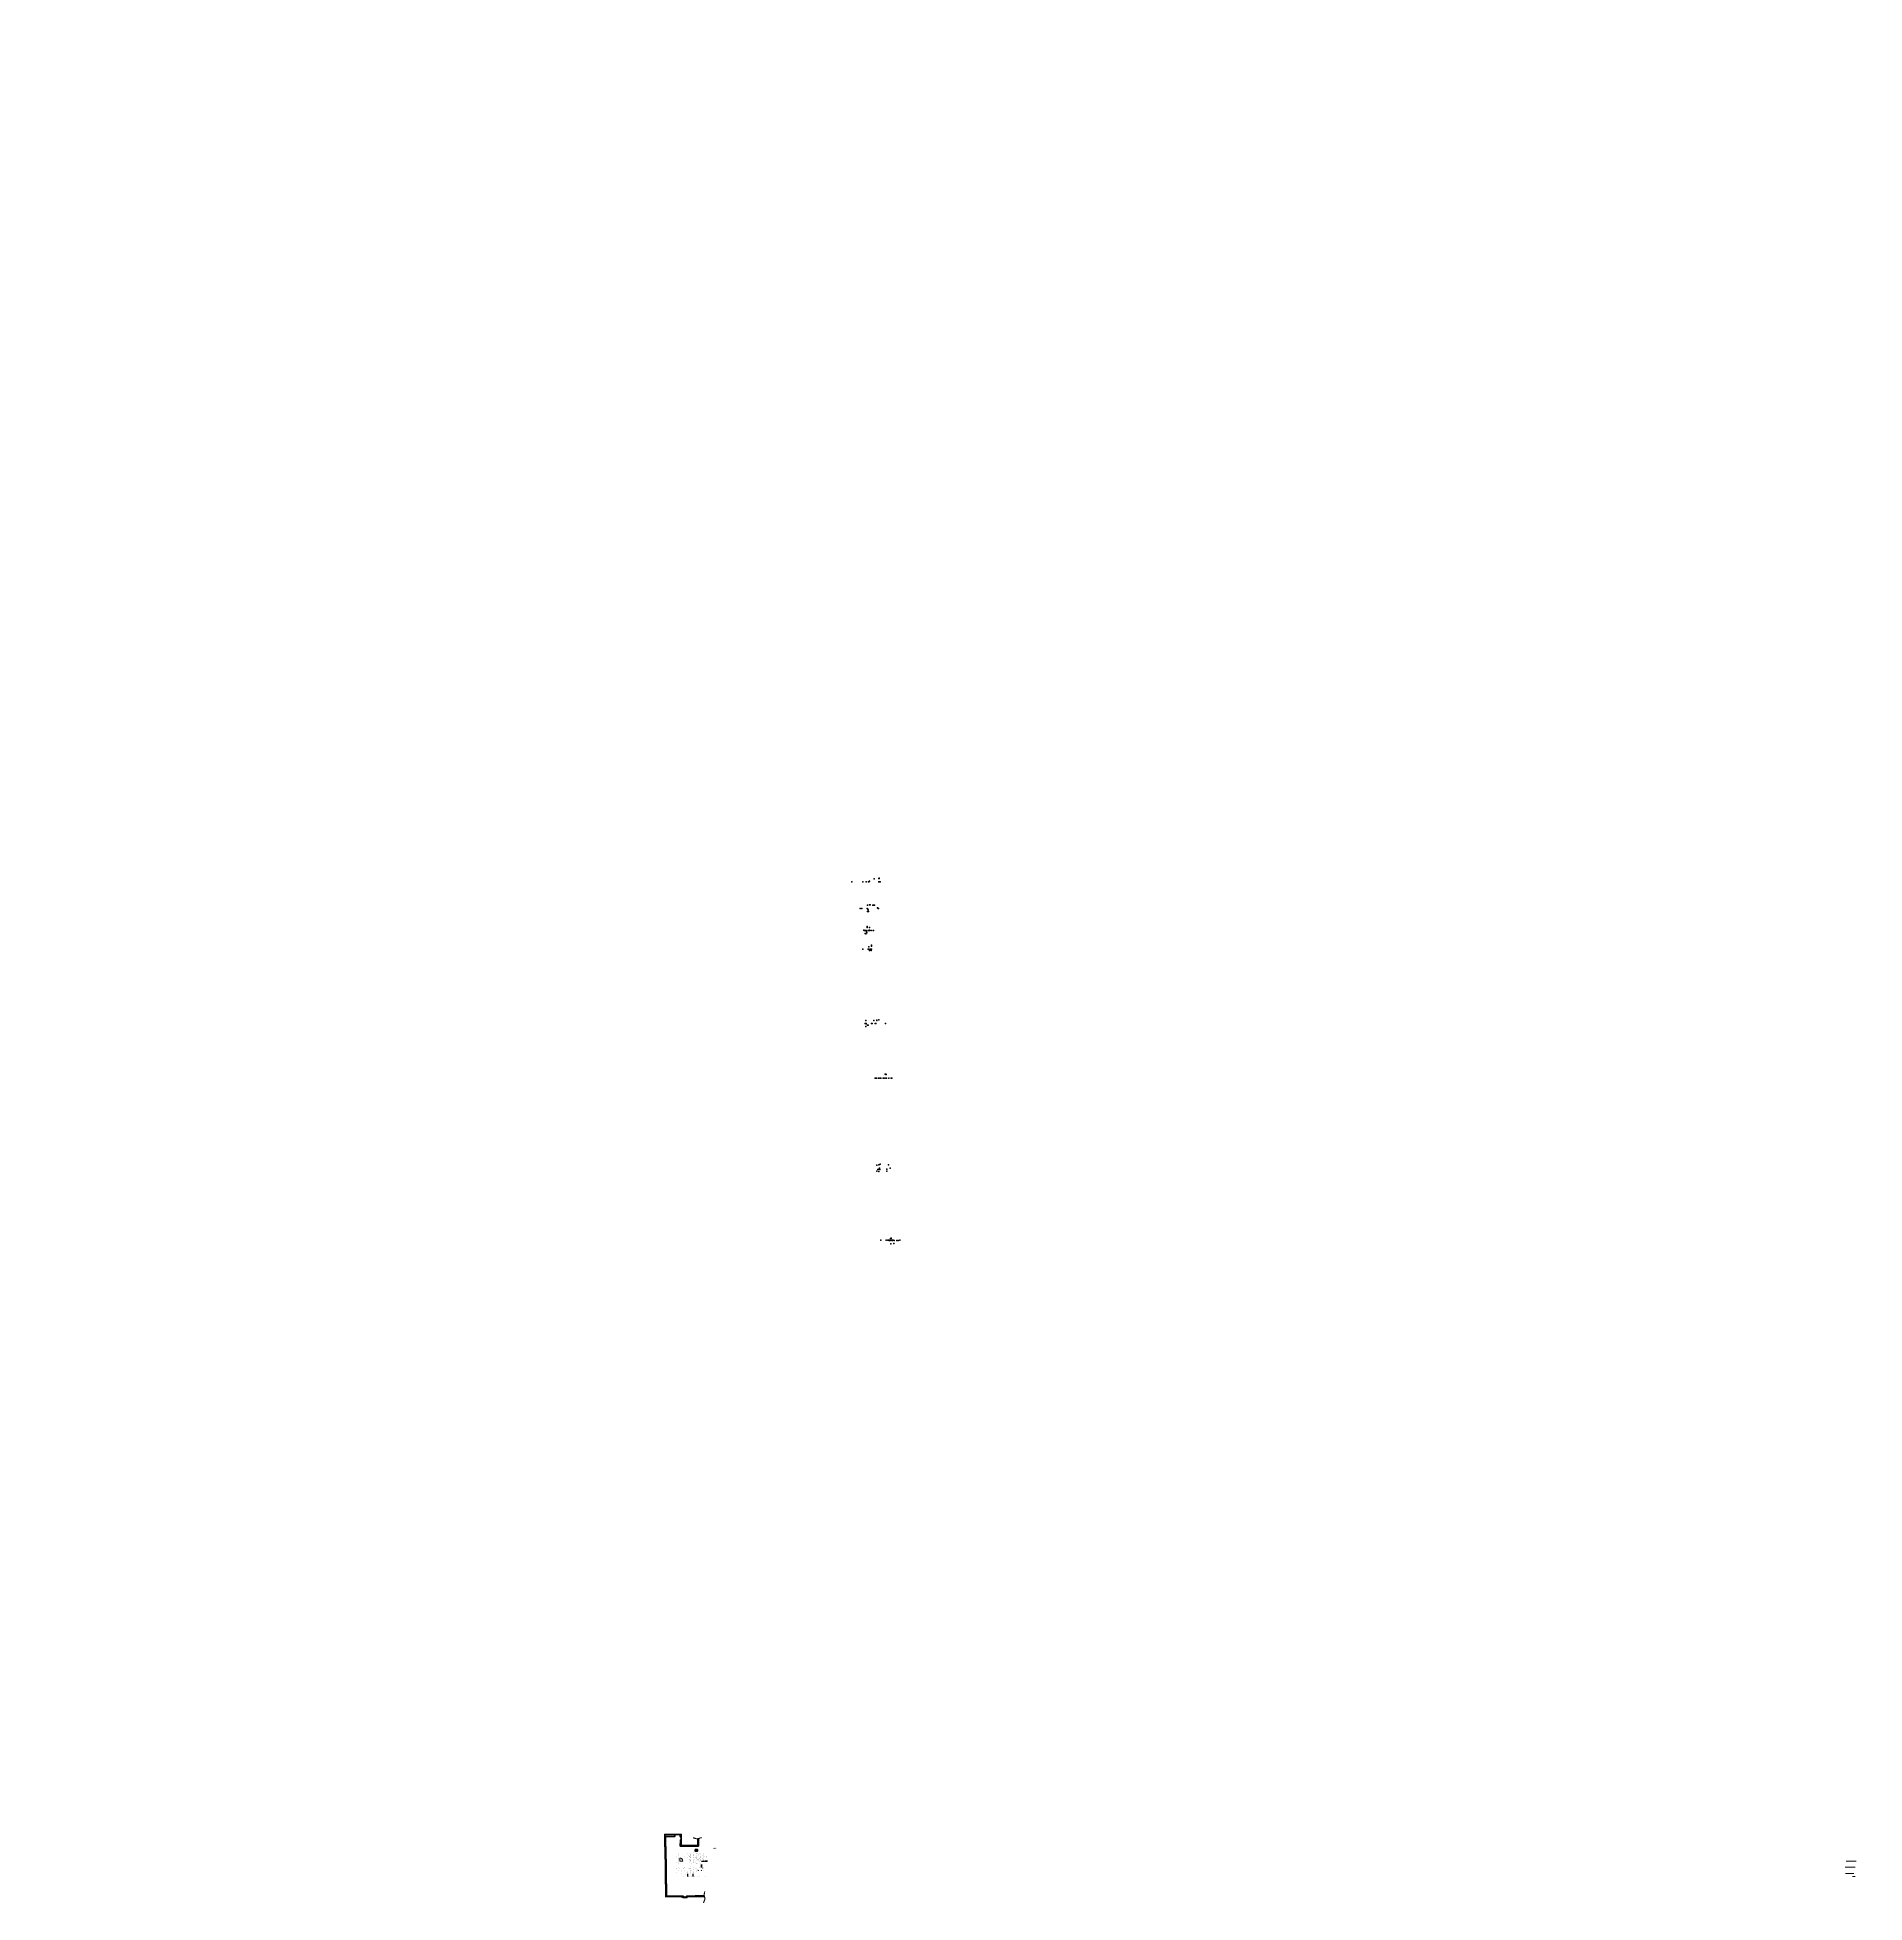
# Model space of a CAD drawing. Header units: millimetres. Extents: x -561500 to 147629, y -409825 to 313994.
import ezdxf
from ezdxf.enums import TextEntityAlignment as Align

# ---------------------------------------------------------------- set-up
doc = ezdxf.new("R2010")
doc.units = ezdxf.units.MM
doc.layers.add('1 ур маты', color=160, linetype='Continuous', transparency=0.4)
for name, color, linetype in [('1 ур маты нумерация', 2, 'Continuous'), ('1 ур маты размер', 2, 'Continuous'), ('1 ур номер  ячейки', 7, 'Continuous'), ('1 ур разм вертик', 7, 'Continuous'), ('1 ур разм гориз', 7, 'Continuous'), ('2 ур маты выс', 7, 'Continuous'), ('2 ур маты нумерация', 2, 'Continuous'), ('2 ур маты размер', 2, 'Continuous'), ('2 ур номер  ячейки', 7, 'Continuous'), ('2 ур разм вертик', 7, 'Continuous'), ('2 ур разм гориз', 7, 'Continuous'), ('3 ур маты размер', 2, 'Continuous'), ('3 ур номер  ячейки', 7, 'Continuous'), ('3 ур разм вертик', 7, 'Continuous'), ('3 ур разм гориз', 7, 'Continuous'), ('LEICA_DISTO_ID', 1, 'Continuous'), ('LEICA_DISTO_POINT_ENTITY', 6, 'Continuous'), ('Лабиринт сл5', 60, 'Continuous')]:
    doc.layers.add(name, color=color, linetype=linetype)
for name, color, linetype, lineweight in [('К_Размерная', 3, 'Continuous', 0), ('К_Стены', 1, 'Continuous', 40), ('К_тонкая', 84, 'Continuous', 13)]:
    doc.layers.add(name, color=color, linetype=linetype, lineweight=lineweight)
doc.styles.add('M 50', font='isocpeur.ttf', dxfattribs={"width": 0.8})
doc.styles.get("Standard").update_dxf_attribs({"font": 'greeks.shx'})
doc.dimstyles.new('M 50', dxfattribs={"dimscale": 0, "dimtxt": 110, "dimasz": 30, "dimexe": 40, "dimexo": 30, "dimgap": 10, "dimtad": 1, "dimdec": 0, "dimrnd": 1, "dimzin": 4, "dimdsep": 46, "dimtxsty": 'M 50', "dimblk": 'OBLIQUE', "dimcen": 50, "dimdle": 40, "dimadec": 0, "dimazin": 1, "dimtfac": 1, "dimtdec": 0, "dimtmove": 1, "dimatfit": 2, "dimfxl": 1, "dimtolj": 1, "dimtzin": 0, "dimlwd": -1, "dimlwe": -1, "dimarcsym": 0})

# ---------------------------------------------------------------- blocks, each defined once
blk = doc.blocks.new('_Oblique')
at = {"color": 0, "linetype": 'ByBlock', "lineweight": -2}
blk.add_line((-0.5, -0.5), (0.5, 0.5), dxfattribs=at)
blk = doc.blocks.new('*D226')
at = {"layer": 'Defpoints', "color": 0, "ltscale": 100, "transparency": 16777216}
for p in [(-444131, 102, -1), (-442936, 355), (-442936, 78, -22)]:
    blk.add_point(p, dxfattribs=at)
at = {"layer": 'К_Размерная', "color": 0, "ltscale": 100, "transparency": 16777216}
for p, q in [((-444171, 355), (-442896, 355)), ((-444131, 132), (-444131, 395)), ((-442936, 108), (-442936, 395))]:
    blk.add_line(p, q, dxfattribs=at)
at = {"layer": 'К_Размерная', "color": 0, "ltscale": 100, "transparency": 16777216, "xscale": 30, "yscale": 30, "zscale": 30, "rotation": 180}
blk.add_blockref('_Oblique', (-444131, 355), dxfattribs=at)
at = {"layer": 'К_Размерная', "color": 0, "ltscale": 100, "transparency": 16777216, "xscale": 30, "yscale": 30, "zscale": 30}
blk.add_blockref('_Oblique', (-442936, 355), dxfattribs=at)
at = {"layer": 'К_Размерная', "color": 0, "ltscale": 100, "transparency": 16777216, "insert": (-443534, 420), "char_height": 110, "attachment_point": 5, "style": 'M 50'}
blk.add_mtext('\\A1;1195', dxfattribs=at)
blk = doc.blocks.new('*D227')
at = {"layer": 'Defpoints', "color": 0, "ltscale": 100, "transparency": 16777216}
for p in [(-442936, 78, -22), (-441729, 355), (-441729, 83, -37)]:
    blk.add_point(p, dxfattribs=at)
at = {"layer": 'К_Размерная', "color": 0, "ltscale": 100, "transparency": 16777216}
for p, q in [((-442976, 355), (-441689, 355)), ((-442936, 108), (-442936, 395)), ((-441729, 113), (-441729, 395))]:
    blk.add_line(p, q, dxfattribs=at)
at = {"layer": 'К_Размерная', "color": 0, "ltscale": 100, "transparency": 16777216, "xscale": 30, "yscale": 30, "zscale": 30, "rotation": 180}
blk.add_blockref('_Oblique', (-442936, 355), dxfattribs=at)
at = {"layer": 'К_Размерная', "color": 0, "ltscale": 100, "transparency": 16777216, "xscale": 30, "yscale": 30, "zscale": 30}
blk.add_blockref('_Oblique', (-441729, 355), dxfattribs=at)
at = {"layer": 'К_Размерная', "color": 0, "ltscale": 100, "transparency": 16777216, "insert": (-442333, 420), "char_height": 110, "attachment_point": 5, "style": 'M 50'}
blk.add_mtext('\\A1;1207', dxfattribs=at)
blk = doc.blocks.new('*D228')
at = {"layer": 'Defpoints', "color": 0, "ltscale": 100, "transparency": 16777216}
for p in [(-444131, 1588, -1), (-444131, 102, -1), (-443891, 1588)]:
    blk.add_point(p, dxfattribs=at)
at = {"layer": 'К_Размерная', "color": 0, "ltscale": 100, "transparency": 16777216}
for p, q in [((-444101, 1588), (-443851, 1588)), ((-444101, 102), (-443851, 102)), ((-443891, 62), (-443891, 1628))]:
    blk.add_line(p, q, dxfattribs=at)
at = {"layer": 'К_Размерная', "color": 0, "ltscale": 100, "transparency": 16777216, "xscale": 30, "yscale": 30, "zscale": 30}
for p, rotation in [((-443891, 1588), 90), ((-443891, 102), 270)]:
    blk.add_blockref('_Oblique', p, dxfattribs=dict(at, rotation=rotation))
at = {"layer": 'К_Размерная', "color": 0, "ltscale": 100, "transparency": 16777216, "insert": (-443826, 845), "char_height": 110, "attachment_point": 5, "rotation": 270, "style": 'M 50'}
blk.add_mtext('\\A1;1486', dxfattribs=at)
blk = doc.blocks.new('*D229')
at = {"layer": 'Defpoints', "color": 0, "ltscale": 100, "transparency": 16777216}
for p in [(-444131, 3080, -1), (-444131, 1588, -1), (-443891, 3080)]:
    blk.add_point(p, dxfattribs=at)
at = {"layer": 'К_Размерная', "color": 0, "ltscale": 100, "transparency": 16777216}
for p, q in [((-444101, 3080), (-443851, 3080)), ((-444101, 1588), (-443851, 1588)), ((-443891, 1548), (-443891, 3120))]:
    blk.add_line(p, q, dxfattribs=at)
at = {"layer": 'К_Размерная', "color": 0, "ltscale": 100, "transparency": 16777216, "xscale": 30, "yscale": 30, "zscale": 30}
for p, rotation in [((-443891, 3080), 90), ((-443891, 1588), 270)]:
    blk.add_blockref('_Oblique', p, dxfattribs=dict(at, rotation=rotation))
at = {"layer": 'К_Размерная', "color": 0, "ltscale": 100, "transparency": 16777216, "insert": (-443826, 2334), "char_height": 110, "attachment_point": 5, "rotation": 270, "style": 'M 50'}
blk.add_mtext('\\A1;1492', dxfattribs=at)
blk = doc.blocks.new('*D230')
at = {"layer": 'Defpoints', "color": 0, "ltscale": 100, "transparency": 16777216}
for p in [(-444131, 3080, -1), (-444127, 3668, 0), (-443891, 3668)]:
    blk.add_point(p, dxfattribs=at)
at = {"layer": 'К_Размерная', "color": 0, "ltscale": 100, "transparency": 16777216}
for p, q in [((-444101, 3080), (-443851, 3080)), ((-444097, 3668), (-443851, 3668)), ((-443891, 3040), (-443891, 3708))]:
    blk.add_line(p, q, dxfattribs=at)
at = {"layer": 'К_Размерная', "color": 0, "ltscale": 100, "transparency": 16777216, "xscale": 30, "yscale": 30, "zscale": 30}
for p, rotation in [((-443891, 3668), 90), ((-443891, 3080), 270)]:
    blk.add_blockref('_Oblique', p, dxfattribs=dict(at, rotation=rotation))
at = {"layer": 'К_Размерная', "color": 0, "ltscale": 100, "transparency": 16777216, "insert": (-443826, 3374), "char_height": 110, "attachment_point": 5, "rotation": 270, "style": 'M 50'}
blk.add_mtext('\\A1;588', dxfattribs=at)
blk = doc.blocks.new('*D231')
at = {"layer": 'Defpoints', "color": 0, "ltscale": 100, "transparency": 16777216}
for p in [(-442936, 1278, -22), (-442936, 78, -22), (-442775, 1278)]:
    blk.add_point(p, dxfattribs=at)
at = {"layer": 'К_Размерная', "color": 0, "ltscale": 100, "transparency": 16777216}
for p, q in [((-442906, 1278), (-442735, 1278)), ((-442906, 78), (-442735, 78)), ((-442775, 38), (-442775, 1318))]:
    blk.add_line(p, q, dxfattribs=at)
at = {"layer": 'К_Размерная', "color": 0, "ltscale": 100, "transparency": 16777216, "xscale": 30, "yscale": 30, "zscale": 30}
for p, rotation in [((-442775, 1278), 90), ((-442775, 78), 270)]:
    blk.add_blockref('_Oblique', p, dxfattribs=dict(at, rotation=rotation))
at = {"layer": 'К_Размерная', "color": 0, "ltscale": 100, "transparency": 16777216, "insert": (-442710, 678), "char_height": 110, "attachment_point": 5, "rotation": 270, "style": 'M 50'}
blk.add_mtext('\\A1;1200', dxfattribs=at)
blk = doc.blocks.new('*D232')
at = {"layer": 'Defpoints', "color": 0, "ltscale": 100, "transparency": 16777216}
for p in [(-442936, 1588, -22), (-442936, 1278, -22), (-442775, 1588)]:
    blk.add_point(p, dxfattribs=at)
at = {"layer": 'К_Размерная', "color": 0, "ltscale": 100, "transparency": 16777216}
for p, q in [((-442906, 1588), (-442735, 1588)), ((-442906, 1278), (-442735, 1278)), ((-442775, 1238), (-442775, 1628))]:
    blk.add_line(p, q, dxfattribs=at)
at = {"layer": 'К_Размерная', "color": 0, "ltscale": 100, "transparency": 16777216, "xscale": 30, "yscale": 30, "zscale": 30}
for p, rotation in [((-442775, 1588), 90), ((-442775, 1278), 270)]:
    blk.add_blockref('_Oblique', p, dxfattribs=dict(at, rotation=rotation))
at = {"layer": 'К_Размерная', "color": 0, "ltscale": 100, "transparency": 16777216, "insert": (-442710, 1433), "char_height": 110, "attachment_point": 5, "rotation": 270, "style": 'M 50'}
blk.add_mtext('\\A1;310', dxfattribs=at)
blk = doc.blocks.new('*D233')
at = {"layer": 'Defpoints', "color": 0, "ltscale": 100, "transparency": 16777216}
for p in [(-442936, 3294, -22), (-442936, 1588, -22), (-442775, 3294)]:
    blk.add_point(p, dxfattribs=at)
at = {"layer": 'К_Размерная', "color": 0, "ltscale": 100, "transparency": 16777216}
for p, q in [((-442906, 3294), (-442735, 3294)), ((-442906, 1588), (-442735, 1588)), ((-442775, 1548), (-442775, 3334))]:
    blk.add_line(p, q, dxfattribs=at)
at = {"layer": 'К_Размерная', "color": 0, "ltscale": 100, "transparency": 16777216, "xscale": 30, "yscale": 30, "zscale": 30}
for p, rotation in [((-442775, 3294), 90), ((-442775, 1588), 270)]:
    blk.add_blockref('_Oblique', p, dxfattribs=dict(at, rotation=rotation))
at = {"layer": 'К_Размерная', "color": 0, "ltscale": 100, "transparency": 16777216, "insert": (-442710, 2441), "char_height": 110, "attachment_point": 5, "rotation": 270, "style": 'M 50'}
blk.add_mtext('\\A1;1706', dxfattribs=at)
blk = doc.blocks.new('*D234')
at = {"layer": 'Defpoints', "color": 0, "ltscale": 100, "transparency": 16777216}
for p in [(-441933, 1288), (-441729, 2955, -37), (-441729, 1288, -37)]:
    blk.add_point(p, dxfattribs=at)
at = {"layer": 'К_Размерная', "color": 0, "ltscale": 100, "transparency": 16777216}
for p, q in [((-441759, 2955), (-441973, 2955)), ((-441759, 1288), (-441973, 1288)), ((-441933, 2995), (-441933, 1248))]:
    blk.add_line(p, q, dxfattribs=at)
at = {"layer": 'К_Размерная', "color": 0, "ltscale": 100, "transparency": 16777216, "xscale": 30, "yscale": 30, "zscale": 30}
for p, rotation in [((-441933, 2955), 90), ((-441933, 1288), 270)]:
    blk.add_blockref('_Oblique', p, dxfattribs=dict(at, rotation=rotation))
at = {"layer": 'К_Размерная', "color": 0, "ltscale": 100, "transparency": 16777216, "insert": (-441868, 2121), "char_height": 110, "attachment_point": 5, "rotation": 270, "style": 'M 50'}
blk.add_mtext('\\A1;1667', dxfattribs=at)
blk = doc.blocks.new('*D235')
at = {"layer": 'Defpoints', "color": 0, "ltscale": 100, "transparency": 16777216}
for p in [(-441933, 83), (-441729, 1288, -37), (-441729, 83, -37)]:
    blk.add_point(p, dxfattribs=at)
at = {"layer": 'К_Размерная', "color": 0, "ltscale": 100, "transparency": 16777216}
for p, q in [((-441759, 1288), (-441973, 1288)), ((-441759, 83), (-441973, 83)), ((-441933, 1328), (-441933, 43))]:
    blk.add_line(p, q, dxfattribs=at)
at = {"layer": 'К_Размерная', "color": 0, "ltscale": 100, "transparency": 16777216, "xscale": 30, "yscale": 30, "zscale": 30}
for p, rotation in [((-441933, 1288), 90), ((-441933, 83), 270)]:
    blk.add_blockref('_Oblique', p, dxfattribs=dict(at, rotation=rotation))
at = {"layer": 'К_Размерная', "color": 0, "ltscale": 100, "transparency": 16777216, "insert": (-441868, 685), "char_height": 110, "attachment_point": 5, "rotation": 270, "style": 'M 50'}
blk.add_mtext('\\A1;1205', dxfattribs=at)
blk = doc.blocks.new('*D236')
at = {"layer": 'Defpoints', "color": 0, "ltscale": 100, "transparency": 16777216}
for p in [(-444131, 1588, -1), (-442936, 1887), (-442936, 1588, -22)]:
    blk.add_point(p, dxfattribs=at)
at = {"layer": 'К_Размерная', "color": 0, "ltscale": 100, "transparency": 16777216}
for p, q in [((-444171, 1887), (-442896, 1887)), ((-444131, 1618), (-444131, 1927)), ((-442936, 1618), (-442936, 1927))]:
    blk.add_line(p, q, dxfattribs=at)
at = {"layer": 'К_Размерная', "color": 0, "ltscale": 100, "transparency": 16777216, "xscale": 30, "yscale": 30, "zscale": 30, "rotation": 180}
blk.add_blockref('_Oblique', (-444131, 1887), dxfattribs=at)
at = {"layer": 'К_Размерная', "color": 0, "ltscale": 100, "transparency": 16777216, "xscale": 30, "yscale": 30, "zscale": 30}
blk.add_blockref('_Oblique', (-442936, 1887), dxfattribs=at)
at = {"layer": 'К_Размерная', "color": 0, "ltscale": 100, "transparency": 16777216, "insert": (-443534, 1952), "char_height": 110, "attachment_point": 5, "style": 'M 50'}
blk.add_mtext('\\A1;1195', dxfattribs=at)
blk = doc.blocks.new('*D237')
at = {"layer": 'Defpoints', "color": 0, "ltscale": 100, "transparency": 16777216}
for p in [(-442936, 1278, -22), (-441729, 1887), (-441729, 1288, -37)]:
    blk.add_point(p, dxfattribs=at)
at = {"layer": 'К_Размерная', "color": 0, "ltscale": 100, "transparency": 16777216}
for p, q in [((-442976, 1887), (-441689, 1887)), ((-442936, 1308), (-442936, 1927)), ((-441729, 1318), (-441729, 1927))]:
    blk.add_line(p, q, dxfattribs=at)
at = {"layer": 'К_Размерная', "color": 0, "ltscale": 100, "transparency": 16777216, "xscale": 30, "yscale": 30, "zscale": 30, "rotation": 180}
blk.add_blockref('_Oblique', (-442936, 1887), dxfattribs=at)
at = {"layer": 'К_Размерная', "color": 0, "ltscale": 100, "transparency": 16777216, "xscale": 30, "yscale": 30, "zscale": 30}
blk.add_blockref('_Oblique', (-441729, 1887), dxfattribs=at)
at = {"layer": 'К_Размерная', "color": 0, "ltscale": 100, "transparency": 16777216, "insert": (-442333, 1952), "char_height": 110, "attachment_point": 5, "style": 'M 50'}
blk.add_mtext('\\A1;1207', dxfattribs=at)
blk = doc.blocks.new('*D238')
at = {"layer": 'Defpoints', "color": 0, "ltscale": 100, "transparency": 16777216}
for p in [(-442716, 687, 5), (-441952, 674, 5)]:
    blk.add_point(p, dxfattribs=at)
at = {"layer": 'К_Размерная', "color": 0, "ltscale": 100, "transparency": 16777216}
blk.add_line((-442415, 682), (-441952, 674), dxfattribs=at)
at = {"layer": 'К_Размерная', "color": 0, "ltscale": 100, "transparency": 16777216, "xscale": 30, "yscale": 30, "zscale": 30, "rotation": 358.9940811682029}
blk.add_blockref('_Oblique', (-441952, 674), dxfattribs=at)
at = {"layer": 'К_Размерная', "color": 0, "ltscale": 100, "transparency": 16777216, "insert": (-442276, 744), "char_height": 110, "attachment_point": 5, "rotation": 358.994081, "style": 'M 50'}
blk.add_mtext('\\A1;∅764', dxfattribs=at)
blk = doc.blocks.new('*D239')
at = {"layer": 'Defpoints', "color": 0, "ltscale": 100, "transparency": 16777216}
for p in [(-442370, 83), (-442334, 298, 5), (-441729, 83, -37)]:
    blk.add_point(p, dxfattribs=at)
at = {"layer": 'К_Размерная', "color": 0, "ltscale": 100, "transparency": 16777216}
for p, q in [((-442364, 298), (-442410, 298)), ((-441759, 83), (-442410, 83)), ((-442370, 338), (-442370, 43))]:
    blk.add_line(p, q, dxfattribs=at)
at = {"layer": 'К_Размерная', "color": 0, "ltscale": 100, "transparency": 16777216, "xscale": 30, "yscale": 30, "zscale": 30}
for p, rotation in [((-442370, 298), 90), ((-442370, 83), 270)]:
    blk.add_blockref('_Oblique', p, dxfattribs=dict(at, rotation=rotation))
at = {"layer": 'К_Размерная', "color": 0, "ltscale": 100, "transparency": 16777216, "insert": (-442305, 191), "char_height": 110, "attachment_point": 5, "rotation": 270, "style": 'M 50'}
blk.add_mtext('\\A1;215', dxfattribs=at)
blk = doc.blocks.new('*D240')
at = {"layer": 'Defpoints', "color": 0, "ltscale": 100, "transparency": 16777216}
for p in [(-444127, 3668, 0), (-442936, 3294, -22), (-442858, 3544)]:
    blk.add_point(p, dxfattribs=at)
at = {"layer": 'К_Размерная', "color": 0, "ltscale": 100, "transparency": 16777216}
for p, q in [((-444118, 3696), (-444037, 3956)), ((-444087, 3930), (-442820, 3532)), ((-442927, 3323), (-442846, 3583))]:
    blk.add_line(p, q, dxfattribs=at)
at = {"layer": 'К_Размерная', "color": 0, "ltscale": 100, "transparency": 16777216, "xscale": 30, "yscale": 30, "zscale": 30}
for p, rotation in [((-444049, 3918), 162.5857228630812), ((-442858, 3544), 342.5857228630812)]:
    blk.add_blockref('_Oblique', p, dxfattribs=dict(at, rotation=rotation))
at = {"layer": 'К_Размерная', "color": 0, "ltscale": 100, "transparency": 16777216, "insert": (-443434, 3793), "char_height": 110, "attachment_point": 5, "rotation": 342.585723, "style": 'M 50'}
blk.add_mtext('\\A1;1248', dxfattribs=at)
blk = doc.blocks.new('*D241')
at = {"layer": 'Defpoints', "color": 0, "ltscale": 100, "transparency": 16777216}
for p in [(-442936, 3294, -22), (-441729, 2955, -37), (-441662, 3169)]:
    blk.add_point(p, dxfattribs=at)
at = {"layer": 'К_Размерная', "color": 0, "ltscale": 100, "transparency": 16777216}
for p, q in [((-442927, 3323), (-442846, 3583)), ((-442896, 3556), (-441624, 3157)), ((-441720, 2984), (-441650, 3208))]:
    blk.add_line(p, q, dxfattribs=at)
at = {"layer": 'К_Размерная', "color": 0, "ltscale": 100, "transparency": 16777216, "xscale": 30, "yscale": 30, "zscale": 30}
for p, rotation in [((-442858, 3544), 162.5857228630812), ((-441662, 3169), 342.5857228630812)]:
    blk.add_blockref('_Oblique', p, dxfattribs=dict(at, rotation=rotation))
at = {"layer": 'К_Размерная', "color": 0, "ltscale": 100, "transparency": 16777216, "insert": (-442241, 3419), "char_height": 110, "attachment_point": 5, "rotation": 342.585723, "style": 'M 50'}
blk.add_mtext('\\A1;1253', dxfattribs=at)
blk = doc.blocks.new('*D242')
at = {"layer": 'Defpoints', "color": 0, "ltscale": 100, "transparency": 16777216}
for p in [(-444139, 3118, 2403), (-442122, 3605, 4911), (-442122, -194)]:
    blk.add_point(p, dxfattribs=at)
at = {"layer": 'К_Размерная', "color": 0, "ltscale": 100, "transparency": 16777216}
for p, q in [((-444139, 3088), (-444139, -234)), ((-442122, 3575), (-442122, -234)), ((-444179, -194), (-442082, -194))]:
    blk.add_line(p, q, dxfattribs=at)
at = {"layer": 'К_Размерная', "color": 0, "ltscale": 100, "transparency": 16777216, "xscale": 30, "yscale": 30, "zscale": 30, "rotation": 180}
blk.add_blockref('_Oblique', (-444139, -194), dxfattribs=at)
at = {"layer": 'К_Размерная', "color": 0, "ltscale": 100, "transparency": 16777216, "xscale": 30, "yscale": 30, "zscale": 30}
blk.add_blockref('_Oblique', (-442122, -194), dxfattribs=at)
at = {"layer": 'К_Размерная', "color": 0, "ltscale": 100, "transparency": 16777216, "insert": (-443131, -129), "char_height": 110, "attachment_point": 5, "style": 'M 50'}
blk.add_mtext('\\A1;2017', dxfattribs=at)
blk = doc.blocks.new('*D302')
at = {"layer": 'Defpoints', "color": 0, "ltscale": 100, "transparency": 16777216}
for p in [(-453740, 3088), (-452540, 3096), (-452540, 2593)]:
    blk.add_point(p, dxfattribs=at)
at = {"layer": 'К_Размерная', "color": 0, "ltscale": 100, "transparency": 16777216}
for p, q in [((-453780, 2593), (-452500, 2593)), ((-453740, 3058), (-453740, 2553)), ((-452540, 3066), (-452540, 2553))]:
    blk.add_line(p, q, dxfattribs=at)
at = {"layer": 'К_Размерная', "color": 0, "ltscale": 100, "transparency": 16777216, "xscale": 30, "yscale": 30, "zscale": 30, "rotation": 180}
blk.add_blockref('_Oblique', (-453740, 2593), dxfattribs=at)
at = {"layer": 'К_Размерная', "color": 0, "ltscale": 100, "transparency": 16777216, "xscale": 30, "yscale": 30, "zscale": 30}
blk.add_blockref('_Oblique', (-452540, 2593), dxfattribs=at)
at = {"layer": 'К_Размерная', "color": 0, "ltscale": 100, "transparency": 16777216, "insert": (-453140, 2658), "char_height": 110, "attachment_point": 5, "style": 'M 50'}
blk.add_mtext('\\A1;1200', dxfattribs=at)
blk = doc.blocks.new('*D303')
at = {"layer": 'Defpoints', "color": 0, "ltscale": 100, "transparency": 16777216}
for p in [(-452540, 3096), (-451685, 3580, 1187), (-451685, 2593)]:
    blk.add_point(p, dxfattribs=at)
at = {"layer": 'К_Размерная', "color": 0, "ltscale": 100, "transparency": 16777216}
for p, q in [((-452580, 2593), (-451645, 2593)), ((-452540, 3066), (-452540, 2553)), ((-451685, 3550), (-451685, 2553))]:
    blk.add_line(p, q, dxfattribs=at)
at = {"layer": 'К_Размерная', "color": 0, "ltscale": 100, "transparency": 16777216, "xscale": 30, "yscale": 30, "zscale": 30, "rotation": 180}
blk.add_blockref('_Oblique', (-452540, 2593), dxfattribs=at)
at = {"layer": 'К_Размерная', "color": 0, "ltscale": 100, "transparency": 16777216, "xscale": 30, "yscale": 30, "zscale": 30}
blk.add_blockref('_Oblique', (-451685, 2593), dxfattribs=at)
at = {"layer": 'К_Размерная', "color": 0, "ltscale": 100, "transparency": 16777216, "insert": (-452113, 2658), "char_height": 110, "attachment_point": 5, "style": 'M 50'}
blk.add_mtext('\\A1;855', dxfattribs=at)
blk = doc.blocks.new('*D304')
at = {"layer": 'Defpoints', "color": 0, "ltscale": 100, "transparency": 16777216}
for p in [(-452778, 583), (-452540, 583), (-452540, 75)]:
    blk.add_point(p, dxfattribs=at)
at = {"layer": 'К_Размерная', "color": 0, "ltscale": 100, "transparency": 16777216}
for p, q in [((-452570, 583), (-452818, 583)), ((-452570, 75), (-452818, 75)), ((-452778, 35), (-452778, 623))]:
    blk.add_line(p, q, dxfattribs=at)
at = {"layer": 'К_Размерная', "color": 0, "ltscale": 100, "transparency": 16777216, "xscale": 30, "yscale": 30, "zscale": 30}
for p, rotation in [((-452778, 583), 90), ((-452778, 75), 270)]:
    blk.add_blockref('_Oblique', p, dxfattribs=dict(at, rotation=rotation))
at = {"layer": 'К_Размерная', "color": 0, "ltscale": 100, "transparency": 16777216, "insert": (-452713, 329), "char_height": 110, "attachment_point": 5, "rotation": 270, "style": 'M 50'}
blk.add_mtext('\\A1;508', dxfattribs=at)
blk = doc.blocks.new('*D305')
at = {"layer": 'Defpoints', "color": 0, "ltscale": 100, "transparency": 16777216}
for p in [(-452778, 1590), (-452540, 1590), (-452540, 583)]:
    blk.add_point(p, dxfattribs=at)
at = {"layer": 'К_Размерная', "color": 0, "ltscale": 100, "transparency": 16777216}
for p, q in [((-452570, 1590), (-452818, 1590)), ((-452570, 583), (-452818, 583)), ((-452778, 543), (-452778, 1630))]:
    blk.add_line(p, q, dxfattribs=at)
at = {"layer": 'К_Размерная', "color": 0, "ltscale": 100, "transparency": 16777216, "xscale": 30, "yscale": 30, "zscale": 30}
for p, rotation in [((-452778, 1590), 90), ((-452778, 583), 270)]:
    blk.add_blockref('_Oblique', p, dxfattribs=dict(at, rotation=rotation))
at = {"layer": 'К_Размерная', "color": 0, "ltscale": 100, "transparency": 16777216, "insert": (-452713, 1087), "char_height": 110, "attachment_point": 5, "rotation": 270, "style": 'M 50'}
blk.add_mtext('\\A1;1007', dxfattribs=at)
blk = doc.blocks.new('*D306')
at = {"layer": 'Defpoints', "color": 0, "ltscale": 100, "transparency": 16777216}
for p in [(-452778, 3096), (-452540, 3096), (-452540, 1590)]:
    blk.add_point(p, dxfattribs=at)
at = {"layer": 'К_Размерная', "color": 0, "ltscale": 100, "transparency": 16777216}
for p, q in [((-452570, 3096), (-452818, 3096)), ((-452570, 1590), (-452818, 1590)), ((-452778, 1550), (-452778, 3136))]:
    blk.add_line(p, q, dxfattribs=at)
at = {"layer": 'К_Размерная', "color": 0, "ltscale": 100, "transparency": 16777216, "xscale": 30, "yscale": 30, "zscale": 30}
for p, rotation in [((-452778, 3096), 90), ((-452778, 1590), 270)]:
    blk.add_blockref('_Oblique', p, dxfattribs=dict(at, rotation=rotation))
at = {"layer": 'К_Размерная', "color": 0, "ltscale": 100, "transparency": 16777216, "insert": (-452713, 2343), "char_height": 110, "attachment_point": 5, "rotation": 270, "style": 'M 50'}
blk.add_mtext('\\A1;1506', dxfattribs=at)
blk = doc.blocks.new('*D307')
at = {"layer": 'Defpoints', "color": 0, "ltscale": 100, "transparency": 16777216}
for p in [(-452967, 75), (-452540, 75), (-452479, 0, 2683)]:
    blk.add_point(p, dxfattribs=at)
at = {"layer": 'К_Размерная', "color": 0, "ltscale": 100, "transparency": 16777216}
for p, q in [((-452967, 38), (-453187, -28)), ((-452570, 75), (-453007, 75)), ((-452509, 0), (-453007, 0)), ((-452967, -40), (-452967, 115)), ((-453187, -28), (-453187, -154))]:
    blk.add_line(p, q, dxfattribs=at)
at = {"layer": 'К_Размерная', "color": 0, "ltscale": 100, "transparency": 16777216, "xscale": 30, "yscale": 30, "zscale": 30}
for p, rotation in [((-452967, 75), 90), ((-452967, 0), 270)]:
    blk.add_blockref('_Oblique', p, dxfattribs=dict(at, rotation=rotation))
at = {"layer": 'К_Размерная', "color": 0, "ltscale": 100, "transparency": 16777216, "insert": (-453122, -91), "char_height": 110, "attachment_point": 5, "rotation": 270, "style": 'M 50'}
blk.add_mtext('\\A1;75', dxfattribs=at)
blk = doc.blocks.new('A$Cc62be90b')
at = {"elevation": 43}
blk.add_lwpolyline([(-5987, 345, 0.4142136), (-7187, -855), (-5987, -855)], format="xyb", close=True, dxfattribs=at)
at = {"elevation": 2}
blk.add_lwpolyline([(-5987, -855), (-5987, 345)], dxfattribs=at)
blk.add_polyline3d([(-2387, 8551, 2), (-2387, 8551, 3002)])
for centre in [(-3606, 7556, 2), (-3279, 8056, 2), (-2391, 7557, 2), (-2372, 6345, 2)]:
    blk.add_circle(centre, 41)
at = {"layer": '1 ур маты'}
for points in [[(-1110, 2128, 765), (-10, 2128, 765)], [(-1109, 4256, 16), (-9, 4256, 16)]]:
    blk.add_polyline3d(points, dxfattribs=at)
at = {"layer": '1 ур маты нумерация'}
for p in [(-9096, 8106, 102), (-8141, 9306, 102), (-8141, 8106, 102), (-7080, 8106, 102), (-9098, 3306, 102), (-9098, 2106, 102), (-9098, 906, 102), (-9096, 6906, 102), (-9096, 6306, 102), (-9081, 4506, 102), (-8280, 3306, 102), (-8141, 6906, 102), (-8141, 5706, 102), (-8141, 4506, 102), (-7080, 6906, 102), (-7080, 5706, 102), (-7080, 4506, 102), (-7080, 3306, 102), (-5880, 6906, 102), (-5880, 5706, 102), (-5880, 4506, 102), (-5880, 3306, 102), (-4680, 6906, 102), (-4680, 4506, 102), (-4680, 3306, 102), (-4680, 2106, 102), (-4680, 906, 102), (-3480, 5706, 102), (-3480, 4506, 102), (-3480, 3306, 102), (-3480, 2106, 102), (-3480, 906, 102), (-2280, 3306, 102), (-2280, 2106, 102), (-2280, 906, 102), (-8280, -294, 102), (-5880, -1494, 102), (-2280, -294, 102)]:
    blk.add_text('мат', height=100, dxfattribs=at).set_placement(p)
at = {"layer": '1 ур маты размер'}
for s, p in [('1189,5', (-8743, 8000, 102)), ('1190,3', (-7768, 9200, 102)), ('1188,6', (-7768, 8000, 102)), ('1193,9', (-6568, 8000, 102)), ('1184,7', (-8743, 6800, 102)), ('1189,5', (-8743, 6200, 102)), ('1189,1', (-8743, 5600, 102)), ('1188,8', (-8743, 4400, 102)), ('1188,8', (-8743, 3200, 102)), ('1192,1', (-8743, 2000, 102)), ('1191,5', (-8743, 800, 102)), ('1191,9', (-7768, 6800, 102)), ('1191,9', (-7768, 5600, 102)), ('1185,0', (-7768, 4400, 102)), ('1189,6', (-7768, 3200, 102)), ('1188,7', (-7768, 2000, 102)), ('1185,6', (-7768, -400, 102)), ('1189,3', (-6568, 6800, 102)), ('1188,0', (-6568, 5600, 102)), ('1187,2', (-6568, 4400, 102)), ('1189,1', (-6568, 3200, 102)), ('1192,6', (-5368, 6800, 102)), ('1190,9', (-5368, 5600, 102)), ('1188,1', (-5368, 4400, 102)), ('1189,1', (-5368, 3200, 102)), ('1191,2', (-4168, 6800, 102)), ('1187,9', (-4168, 4400, 102)), ('1192,7', (-4168, 3200, 102)), ('1194,8', (-4168, 2000, 102)), ('1188,4', (-4168, 800, 102)), ('1183,4', (-2968, 5600, 102)), ('1188,6', (-2968, 4400, 102)), ('1190,0', (-2968, 3200, 102)), ('1188,9', (-2968, 2000, 102)), ('1194,6', (-2968, 800, 102)), ('1187,3', (-1768, 3200, 102)), ('1188,7', (-1768, 2000, 102)), ('1193,1', (-1768, 800, 102)), ('1191,7', (-1768, -400, 102)), ('1213,1', (-5368, -1600, 102))]:
    blk.add_text(s, height=100, rotation=90, dxfattribs=at).set_placement(p)
for s, p in [('956,8', (-8699, 8198, 102)), ('882,5', (-7724, 9398, 102)), ('956,7', (-7724, 8198, 102)), ('1188,6', (-6524, 8198, 102)), ('954,8', (-8699, 6998, 102)), ('956,8', (-8699, 6398, 102)), ('959,5', (-8699, 5798, 102)), ('957,6', (-8699, 4598, 102)), ('956,4', (-8699, 3398, 102)), ('956,7', (-8699, 2198, 102)), ('954,3', (-8699, 998, 102)), ('954,8', (-7724, 6998, 102)), ('954,8', (-7724, 5798, 102)), ('955,9', (-7724, 4598, 102)), ('954,7', (-7724, 3398, 102)), ('957,3', (-7724, 2198, 102)), ('954,2', (-7724, 998, 102)), ('1189,7', (-6524, 6998, 102)), ('1190,6', (-6524, 5798, 102)), ('1189,8', (-6524, 4598, 102)), ('1196,6', (-6524, 3398, 102)), ('1192,1', (-5324, 6998, 102)), ('1188,2', (-5324, 4598, 102)), ('1188,7', (-5324, 3398, 102)), ('1192,7', (-4124, 4598, 102)), ('1189,8', (-4124, 3398, 102)), ('1186,1', (-4124, 2198, 102)), ('1189,7', (-4124, 998, 102)), ('1186,8', (-2924, 5798, 102)), ('1190,0', (-2924, 4598, 102)), ('1190,4', (-2924, 3398, 102)), ('1197,5', (-2924, 2198, 102)), ('1194,5', (-2924, 998, 102)), ('1188,0', (-1724, 3398, 102)), ('1185,3', (-1724, 2198, 102)), ('1186,8', (-1724, 998, 102)), ('958,2', (-7724, -202, 102)), ('1192,0', (-5324, -1402, 102)), ('1189,9', (-1724, -202, 102))]:
    blk.add_text(s, height=100, dxfattribs=at).set_placement(p)
at = {"layer": '1 ур маты размер', "insert": (-5309, 5898, 102), "char_height": 60, "width": 460.02, "attachment_point": 1}
blk.add_mtext('1200 как у соседних пирамиды мешают', dxfattribs=at)
at = {"layer": '1 ур номер  ячейки', "extrusion": (1.49976e-32, -1, 6.12323e-17)}
for s, p in [('яч.99', (-8837, 602, -9345)), ('яч.98', (-8837, 602, -8145)), ('яч.80', (-7862, 602, -9345)), ('яч.79', (-7862, 602, -8145)), ('яч.64', (-6840, 602, -9345)), ('яч.63', (-6840, 602, -8145)), ('яч.118', (-613, 612, -8044)), ('яч.119', (-603, 608, -9106)), ('яч.97', (-8837, 602, -6945)), ('яч.96', (-8837, 602, -5745)), ('яч.94', (-8837, 602, -3345)), ('яч.93', (-8837, 602, -2145)), ('яч.92', (-8837, 602, -945)), ('яч.95', (-8762, 602, -4545)), ('яч.78', (-7862, 602, -6945)), ('яч.77', (-7862, 602, -5745)), ('яч.76', (-7862, 602, -4545)), ('яч.75', (-7862, 602, -3345)), ('яч.74', (-7862, 602, -2145)), ('яч.73', (-7862, 602, -945)), ('яч.62', (-6840, 602, -6945)), ('яч.61', (-6840, 602, -5745)), ('яч.60', (-6840, 602, -4545)), ('яч.59', (-6840, 602, -3345)), ('яч.52', (-5640, 602, -6945)), ('яч.56', (-5640, 2102, -6945)), ('яч.51', (-5640, 602, -5745)), ('яч.55', (-5640, 2102, -5745)), ('яч.50', (-5640, 602, -4545)), ('яч.54', (-5640, 2102, -4545)), ('яч.49', (-5640, 602, -3345)), ('яч.53', (-5640, 2967, -3345)), ('яч.39', (-4187, 602, -6945)), ('яч.38', (-4187, 602, -4545)), ('яч.37', (-4187, 602, -3345)), ('яч.36', (-4187, 602, -2145)), ('яч.35', (-4187, 602, -945)), ('яч.25', (-2987, 602, -6945)), ('яч.24', (-2987, 602, -5745)), ('яч.23', (-2987, 602, -4545)), ('яч.22', (-2987, 602, -3345)), ('яч.21', (-2987, 602, -2145)), ('яч.20', (-2987, 602, -945)), ('яч.9', (-1787, 602, -6945)), ('яч.8', (-1787, 602, -5745)), ('яч.7', (-1787, 602, -4545)), ('яч.6', (-1787, 602, -3345)), ('яч.5', (-1787, 602, -2145)), ('яч.4', (-1787, 602, -945)), ('яч.123', (-642, 1052, -3834)), ('яч.122', (-642, 1052, -2806)), ('яч.115', (-609, 616, -4856)), ('яч.117', (-608, 616, -6960)), ('яч.116', (-604, 616, -5914)), ('яч.112', (-600, 600, -600)), ('яч.114', (-598, 186, -2883)), ('яч.113', (-598, 600, -1661)), ('яч.72', (-7898, 602, 255)), ('яч.48', (-5387, 2526, 655)), ('яч.46', (-5387, 602, 1455)), ('яч.47', (-5387, 2526, 1455)), ('яч.3', (-1787, 602, 255))]:
    blk.add_text(s, height=100, dxfattribs=at).set_placement(p)
at = {"layer": '1 ур номер  ячейки', "color": 2, "extrusion": (1.49976e-32, -1, 6.12323e-17)}
for s, p in [('яч.90', (-8873, 179, 255)), ('яч.89', (-8873, 602, 1455)), ('яч.71', (-7898, 602, 1455)), ('яч.58', (-6923, 161, 255)), ('яч.57', (-6923, 602, 1455)), ('яч.33', (-4523, 179, 1455)), ('яч.18', (-3323, 179, 1455)), ('Яч.53', (-3323, 179, 255)), ('яч.1', (-2123, 179, 1455))]:
    blk.add_text(s, height=100, dxfattribs=at).set_placement(p)
at = {"layer": '1 ур разм вертик', "extrusion": (-6.12323e-17, -1, 3.7494e-33)}
for s, p in [('1162,1', (-8212, 452, -9945)), ('1156,3', (-7237, 452, -9945)), ('1418,2 ряд от мата', (-7237, 452, -8745)), ('1450,5', (-3637, 452, -7545)), ('688,4', (-13, 462, -8494)), ('886,9', (-8, 466, -7410)), ('708,2', (-3, 458, -9556)), ('1409,4 от мата', (-8212, 452, -1545)), ('1417,3 от мата до флекса', (-6037, 452, -5145)), ('2335,4', (-6037, 452, -3945)), ('1411,8 от мата до флекса', (-4837, 452, -5145)), ('2336,1', (-4837, 452, -3945)), ('1418,9', (-3637, 452, -5145)), ('2002,1 ОТ МАТА ДО МАТА', (-3637, 452, -3945)), ('1451,3', (-3637, 452, -2745)), ('1447,2', (-2437, 452, -1545)), ('1435,5', (-1237, 452, -345)), ('1466,4', (-27, 466, -4296)), ('340,2', (-10, 56, -3177)), ('1144,5', (-9, 466, -5306)), ('871,3', (-4, 466, -6364)), ('1117,8', (0, 450, -1050)), ('1040,5', (0, 450)), ('740,4', (2, 450, -2111)), ('1435,8', (-4837, 452, 855))]:
    blk.add_text(s, height=100, rotation=90, dxfattribs=at).set_placement(p)
at = {"layer": '1 ур разм вертик', "color": 2, "extrusion": (-6.12323e-17, -1, 3.7494e-33)}
for s, p in [('428,5', (-6037, 42, -345)), ('413,3', (-2437, 82, -345)), ('935,2', (-6037, 452, 855)), ('420', (-1237, 60, 855))]:
    blk.add_text(s, height=100, rotation=90, dxfattribs=at).set_placement(p)
at = {"layer": '1 ур разм гориз'}
for s, p in [('1123,0', (-8212, 9207, 102)), ('1122,3', (-8212, 8007, 102)), ('1124,3', (-7237, 9207, 102)), ('1130,8', (-7237, 8007, 102)), ('983,6', (-106, 7905, 12)), ('978,2', (-96, 8967, 8)), ('1124,3', (-9041, 5607, 102)), ('1128,0', (-8212, 6807, 102)), ('1122,3', (-8212, 6207, 102)), ('1128,4', (-8212, 4407, 102)), ('1131,5', (-8212, 3207, 102)), ('1127,4', (-8212, 2007, 102)), ('1126,4', (-8212, 807, 102)), ('1126,0', (-7237, 6807, 102)), ('1126,0', (-7237, 5607, 102)), ('1132,9', (-7237, 4407, 102)), ('1123,9', (-7237, 3207, 102)), ('1132,8', (-7237, 2007, 102)), ('1127,1', (-7237, 807, 102)), ('1121,1', (-7237, -393, 102)), ('1126,2', (-6037, 4407, 102)), ('1109,3', (-6037, 3207, 102)), ('1120,1', (-4837, 3207, 102)), ('1131,5', (-3637, 6807, 102)), ('1128,9', (-3637, 4407, 102)), ('1121,5', (-3637, 3207, 102)), ('1120,0', (-2437, 807, 102)), ('1123,2', (-1237, 807, 102)), ('1134,3', (-1237, -393, 102)), ('988,0', (-135, 3695, 452)), ('987,4', (-103, 2588)), ('983,9', (-102, 6822, 16)), ('988,3', (-102, 4718, 16)), ('983,4', (-97, 5776, 16)), ('987,4', (-94, 3666, -2)), ('992,9', (-93, 462)), ('980,7', (-91, 1522)), ('1128,0', (-4837, -1593, 102))]:
    blk.add_text(s, height=100, rotation=90, dxfattribs=at).set_placement(p)
for s, p in [('893,6', (-7966, 8795, 102)), ('885,3', (-7966, 7595, 102)), ('1056,7', (-791, 7535, 12)), ('1053,5', (-781, 8597, 8)), ('892,5', (-8941, 395, 102)), ('1132,4', (-6766, 3995, 102)), ('1130,2', (-6766, 2795, 102)), ('1129.3', (-5566, 2795, 102)), ('1131,8', (-4366, 6395, 102)), ('1127,4', (-4366, 3995, 102)), ('1129,0', (-4366, 3995, 102)), ('1127,4', (-4366, 2795, 102)), ('1131,4', (-3166, 395, 102)), ('295', (-1966, 395, 1302)), ('1052,9', (-820, 3325, 452)), ('1041,4', (-788, 2218)), ('1050,5', (-787, 6452, 16)), ('1051,5', (-787, 4347, 16)), ('1041,3', (-783, 5405, 16)), ('1041,4', (-780, 3295, -2)), ('1039,7', (-779, 91)), ('1038,6', (-777, 1152)), ('1122,9', (-5566, -2005, 102)), ('1126,4', (-1966, -805, 102))]:
    blk.add_text(s, height=100, dxfattribs=at).set_placement(p)
at = {"layer": '2 ур маты выс'}
blk.add_text('36', height=100, dxfattribs=at).set_placement((-2845, -1622, 1002))
at = {"layer": '2 ур маты нумерация'}
for p in [(-9255, 5706, 1602), (-9255, 4506, 1602), (-9098, 3306, 1602), (-9098, 2106, 1602), (-9098, 906, 1602), (-8280, 4506, 1602), (-8280, 3306, 2502), (-8280, 2106, 1602), (-8280, 906, 1602), (-8055, 5706, 1602), (-7080, 4506, 1602), (-7080, 3306, 2502), (-5883, 3306, 2502), (-5880, 6906, 1602), (-5880, 5706, 1602), (-4680, 3306, 2102), (-4680, 2106, 1602), (-4680, 906, 1602), (-3480, 4506, 1602), (-3480, 2106, 1602), (-3480, 906, 1602), (-2280, 5706, 1602), (-2280, 4506, 1602), (-2280, 3306, 1602), (-2280, 2106, 1602), (-2280, 906, 1602), (-9098, -294, 602), (-9098, -294, 1602), (-9098, -1494, 1102), (-8280, -294, 1602), (-8280, -1494, 1102), (-7080, -1494, 1102), (-5880, -1494, 1602), (-4680, -1494, 602), (-3480, -294, 602), (-3480, -894, 1602), (-3480, -1494, 1102), (-2280, -294, 1602), (-2280, -1494, 1602)]:
    blk.add_text('мат', height=100, dxfattribs=at).set_placement(p)
at = {"layer": '2 ур маты размер'}
for s, p in [('1189,7', (-8743, 5600, 1602)), ('1190,3', (-8743, 4400, 1602)), ('1185,8', (-8743, 3200, 1602)), ('1190,1', (-8743, 2000, 1602)), ('1194,8', (-8743, 800, 1602)), ('1184,3', (-8743, -400, 1602)), ('1186,7', (-8743, -400, 602)), ('1187,7', (-8127, 5600, 2636)), ('1188,1', (-7768, 4400, 1602)), ('1184,1', (-7768, 3200, 2502)), ('1186,6', (-7768, 2000, 1602)), ('1193,7', (-7768, 800, 1602)), ('1187,1', (-7768, -400, 1602)), ('1191,4', (-6568, 4400, 1602)), ('1190,2', (-6568, 3200, 2502)), ('1191,6', (-5372, 3200, 2502)), ('1192,6', (-5368, 6800, 1602)), ('1194,4', (-5368, 5600, 1602)), ('1195,3', (-4168, 3200, 2102)), ('1192,0', (-4168, 2000, 1602)), ('1190,5', (-4168, 800, 1602)), ('1189,8', (-2968, 5600, 1602)), ('1193,0', (-2968, 4400, 1602)), ('1190,5', (-2968, 2000, 1602)), ('1194,9', (-2968, 800, 1602)), ('1191,5', (-2968, -400, 602)), ('1190,2', (-1768, 5600, 1602)), ('1195,3', (-1768, 4400, 1602)), ('1186,3', (-1768, 3200, 1602)), ('1187,2', (-1768, 2000, 1602)), ('1186,8', (-1768, 800, 1602)), ('1187,9', (-1768, -400, 1602)), ('1187,0', (-8743, -1600, 1102)), ('1189,3', (-7768, -1600, 1102)), ('1190,2', (-6568, -1600, 1102)), ('1192,1', (-5368, -1600, 1602)), ('1194,1', (-4168, -1600, 602)), ('1188,6', (-2968, -1600, 1102)), ('1198,2', (-1768, -1600, 1602))]:
    blk.add_text(s, height=100, rotation=90, dxfattribs=at).set_placement(p)
for s, p in [('954,2', (-8699, 5807, 1602)), ('954,4', (-8699, 4607, 1602)), ('957,6', (-8699, 3407, 1602)), ('957,1', (-8699, 2207, 1602)), ('954,9', (-8699, 1007, 1602)), ('956,0', (-7724, 4607, 1602)), ('951,6', (-7724, 3407, 2502)), ('954,3', (-7724, 2207, 1602)), ('955,6', (-7724, 1007, 1602)), ('954,3', (-7499, 5807, 1602)), ('1183,9', (-6524, 4607, 1602)), ('1191,5', (-6524, 3407, 2502)), ('290х40х4', (-5721, 4607, 1602)), ('1192,1', (-5328, 3407, 2502)), ('1178,3', (-5324, 7007, 1602)), ('1191,6', (-5324, 5807, 1602)), ('1188,0', (-4124, 3407, 2102)), ('1192,0', (-4124, 2207, 1602)), ('1186,7', (-4124, 1007, 1602)), ('1194,7', (-2924, 5807, 1602)), ('1186,8', (-2924, 4607, 1602)), ('1195,5', (-2924, 2207, 1602)), ('1189,3', (-2924, 1007, 1602)), ('292,91', (-1724, 3407, 1602)), ('294,0', (-1724, 2207, 1602)), ('293,9', (-1724, 1007, 1602)), ('1196.7', (-1724, 5807, 1602)), ('1188,9', (-1724, 4607, 1602)), ('952,8', (-8699, -193, 602)), ('957,0', (-8699, -193, 1602)), ('952,9', (-8699, -1393, 1102)), ('955,7', (-7724, -193, 1602)), ('953,4', (-7724, -1393, 1102)), ('1188,0', (-6524, -1393, 1102)), ('1187,5', (-5324, -1393, 1602)), ('1184,5', (-4124, -1393, 602)), ('1187,6', (-2924, -193, 602)), ('1190,5', (-2924, -1393, 1102)), ('1191,2', (-1724, -193, 1602)), ('1189,4', (-1724, -1393, 1602))]:
    blk.add_text(s, height=100, dxfattribs=at).set_placement(p)
at = {"layer": '2 ур номер  ячейки', "extrusion": (1.49976e-32, -1, 6.12323e-17)}
for s, p in [('яч.204', (-8537, 2, -7545)), ('яч.138', (-613, 2467, -8044)), ('яч.131', (-613, 1573, -8044)), ('яч.139', (-603, 2719, -9106)), ('яч.132', (-601, 1372, -9105)), ('яч.106', (-8762, 2102, -5745)), ('яч.105', (-8762, 2102, -4545)), ('яч.104', (-8762, 2102, -3345)), ('яч.103', (-8762, 2102, -2145)), ('яч.102', (-8762, 2102, -945)), ('яч.86', (-7787, 2102, -4545)), ('яч.85', (-7787, 3002, -3345)), ('яч.84', (-7787, 2102, -2145)), ('яч.83', (-7787, 2102, -945)), ('яч.87', (-7562, 2102, -5745)), ('яч.67', (-6587, 2102, -4545)), ('яч.69', (-6587, 3002, -3345)), ('яч.45', (-4187, 2102, -6953)), ('яч.44', (-4187, 2102, -4553)), ('яч.43', (-4187, 2485, -3353)), ('яч.42', (-4187, 2102, -2153)), ('яч.41', (-4187, 2102, -953)), ('яч.32', (-2987, 2457, -6953)), ('яч.31', (-2987, 2102, -5753)), ('яч.30', (-2987, 2102, -4553)), ('яч.29 сетка', (-2987, 2102, -3353)), ('яч.28', (-2987, 2102, -2153)), ('яч.27', (-2987, 2102, -953)), ('яч.17', (-1787, 2102, -6953)), ('яч.16', (-1787, 2102, -5753)), ('яч.15', (-1787, 2102, -4553)), ('яч.14', (-1787, 2102, -3353)), ('яч.13', (-1787, 2102, -2153)), ('яч.12', (-1787, 2102, -953)), ('яч.126', (-617, 2250, -2727)), ('яч.135', (-609, 3361, -4856)), ('яч.128', (-609, 2131, -4856)), ('яч.134', (-609, 3361, -3656)), ('яч.136', (-606, 3110, -5911)), ('яч.137', (-604, 2547, -6956)), ('яч.129', (-604, 1789, -5914)), ('яч.127', (-601, 2248, -3804)), ('яч.120', (-600, 1553, -600)), ('яч.125', (-596, 2552, -1680)), ('яч.124', (-593, 2609, -598)), ('яч.130', (-565, 1547, -6959)), ('яч.121', (-564, 1410, -1666)), ('яч.133', (-501, 2911, -2708)), ('яч.91', (-8762, 1102, 255)), ('яч.100', (-8762, 1602, 1455)), ('яч.82', (-7898, 1962, 255)), ('яч.81', (-7898, 1762, 1455)), ('яч.66', (-6587, 1602, 255)), ('яч.65', (-6587, 1602, 1455)), ('яч.40', (-4187, 2102, 1447)), ('яч.34', (-4187, 957, 1447)), ('яч.26', (-2987, 2102, 247)), ('яч.19', (-2987, 2102, 1447)), ('яч.11', (-1787, 2102, 247)), ('яч.10', (-1787, 2102, 1447)), ('яч.2', (-1787, 1102, 1455))]:
    blk.add_text(s, height=100, dxfattribs=at).set_placement(p)
at = {"layer": '2 ур разм вертик', "extrusion": (-6.12323e-17, -1, 3.7494e-33)}
for s, p in [('1297,8', (-13, 1423, -8494)), ('1086,8', (-1, 1222, -9555)), ('830,8', (35, 1397, -7409)), ('1440,0', (-8212, 1952, -1545)), ('934,6', (-8212, 952, -345)), ('1439,0', (-8212, 1952, -345)), ('1795,1 от мата', (-7237, 2852, -3945)), ('2295,2 от мата', (-7237, 1952, -2745)), ('1391,4 от мата', (-7237, 1952, -1545)), ('965,6', (-7237, 1952, -345)), ('1843,1', (-6087, 952, -395)), ('821,9', (-6037, 1952, -5145)), ('1420,6', (-4841, 2852, -3945)), ('1429,0', (-4837, 1952, -5145)), ('1793,3 ОТ МАТА ДО ФЛЕКСА', (-3637, 2452, -3945)), ('1428,6', (-3637, 1952, -1545)), ('1437,8', (-2437, 1952, -6345)), ('1936,0', (-2437, 1952, -1545)), ('2394,7+36', (-2437, 952, -345)), ('1114,9', (-2220, 1625, -345)), ('1412,1', (-1237, 1952, -5145)), ('1089,0', (-17, 2100, -3327)), ('688,9', (-17, 2100, -2127)), ('1233,7', (-9, 1981, -5306)), ('1525,9', (-4, 1639, -6364)), ('1174,1', (-1, 2098, -4254)), ('1749,7', (4, 2402, -2130)), ('1494,3', (7, 2459, -1048)), ('900,9', (35, 1397, -6359)), ('1891,4 от мата', (-8212, 1452, 855)), ('2815,1 от мата', (-7237, 1452, 855)), ('2835,1', (-6037, 1452, 855)), ('2338,5', (-4837, 1952, 855)), ('945,6', (-3637, 952, 855)), ('936,1', (-1237, 1952, 855)), ('1639,4', (7, 2459, 2))]:
    blk.add_text(s, height=100, rotation=90, dxfattribs=at).set_placement(p)
at = {"layer": '2 ур разм гориз'}
for s, p in [('1054,1', (-791, 7535, 973)), ('1050,6', (-780, 8596, 772)), ('885,5', (-7966, 2795, 2502)), ('1136,3', (-6766, 3995, 1602)), ('1119,7', (-5569, 2795, 2502)), ('1132,0', (-5566, 5195, 1602)), ('1125,5', (-5566, 3995, 1602)), ('1124,2', (-4366, 2795, 2102)), ('1122,8', (-4366, 395, 1602)), ('1129,7', (-3166, 5195, 1602)), ('1127,2', (-3166, 2795, 1602)), ('333,5', (-1966, 395, 1602)), ('1127,9', (-1966, 3995, 1602)), ('1043,4', (-796, 2218, 1650)), ('1053,1', (-787, 4347, 1531)), ('1048,6', (-783, 5405, 1189)), ('1052,6', (-780, 3295, 1648)), ('1049,5', (-775, 1171, 1952)), ('1038,1', (-771, 89, 2009)), ('1039,5', (-744, 6450, 947)), ('896,7', (-8941, -805, 602)), ('888,1', (-8941, -805, 1602)), ('888,7', (-8941, -975, 1102)), ('891,5', (-7966, -805, 1602)), ('885,5', (-7966, -2005, 1102)), ('1137,9', (-6816, -755, 602)), ('1122,2', (-6766, -2005, 1102)), ('1126,5', (-5566, -2005, 1602)), ('1126,9', (-4366, -2005, 602)), ('1137,6', (-3166, -805, 602)), ('1127,5', (-3166, -2005, 1102)), ('1124,4', (-1966, -2005, 1602))]:
    blk.add_text(s, height=100, dxfattribs=at).set_placement(p)
for s, p in [('998,3', (-106, 7905, 973)), ('974,0', (-94, 8966, 772)), ('1125,3', (-8212, 3207, 1602)), ('1127,8', (-8212, 2007, 1602)), ('1119,9', (-8212, 807, 1602)), ('1117,8', (-8212, -393, 1602)), ('1118,7', (-8212, -393, 602)), ('1125,8', (-7237, 3207, 2502)), ('1127,0', (-7237, 2007, 1602)), ('1136,6', (-7237, 807, 1602)), ('1117,9', (-7237, -393, 1602)), ('1124,1', (-6087, -343, 602)), ('1131,8', (-6037, 4407, 1602)), ('1137,8', (-4841, 3207, 2502)), ('1124,4', (-4837, 5607, 1602)), ('1119,9', (-4837, 4407, 1602)), ('1131,7', (-3637, 3207, 2102)), ('1131,8', (-3637, 807, 1602)), ('1135,3', (-2437, 5607, 1602)), ('1116,9', (-2437, 3207, 1602)), ('1134,8', (-2437, -393, 602)), ('1136,6', (-1237, 4407, 1602)), ('996,9', (-110, 2588, 1650)), ('986,1', (-102, 4718, 1531)), ('975,1', (-97, 5776, 1189)), ('985,0', (-94, 3666, 1648)), ('986,8', (-89, 1541, 1952)), ('991,7', (-86, 460, 2009)), ('991,9', (-58, 6820, 947)), ('1125,5', (-8212, -1593, 1102)), ('1131,0', (-7237, -1593, 1102)), ('1124,8', (-6037, -1593, 1102)), ('1126,8', (-4837, -1593, 1602)), ('1134,1', (-3637, -1593, 602)), ('1136,9', (-2437, -1593, 1102)), ('1135,3', (-1237, -1593, 1602))]:
    blk.add_text(s, height=100, rotation=90, dxfattribs=at).set_placement(p)
at = {"layer": '3 ур маты размер'}
for s, p in [('мат', (-9030, 4506, 2502)), ('954,3', (-8474, 4610, 2502)), ('мат', (-8055, 4506, 2502)), ('957,3', (-7499, 4610, 2502)), ('1188,1', (-6524, 4610, 2502)), ('мат', (-4680, -1494, 1602)), ('1189,7', (-4124, -1390, 1602))]:
    blk.add_text(s, height=100, dxfattribs=at).set_placement(p)
for s, p in [('2389,1', (-8518, 4400, 2502)), ('2388,3', (-7543, 4400, 2502)), ('2378,3 часть мата под перегородкой', (-6568, 4400, 2502)), ('1189,0', (-4168, -1600, 1602))]:
    blk.add_text(s, height=100, rotation=90, dxfattribs=at).set_placement(p)
at = {"layer": '3 ур номер  ячейки', "extrusion": (1.49976e-32, -1, 6.12323e-17)}
for s, p in [('яч.108', (-2616, 352, -8551)), ('яч.109', (-2616, 1102, -8551)), ('яч.110', (-2616, 1852, -8551)), ('яч.111', (-2616, 2602, -8551)), ('яч.107', (-8537, 3002, -4545)), ('яч.88', (-7562, 3002, -4545)), ('яч.70', (-6587, 3002, -4545)), ('яч.101', (-8762, 2102, 255)), ('яч.68', (-6587, 3087, 255))]:
    blk.add_text(s, height=100, dxfattribs=at).set_placement(p)
at = {"layer": '3 ур разм вертик', "extrusion": (-6.12323e-17, -1, 3.7494e-33)}
for s, p in [('1330,6', (-13, 2317, -8494)), ('1594,8', (-4, 2397, -7406)), ('1496,6', (-3, 2569, -9556)), ('1435,0', (-9211, 2852, -3945)), ('1432,3', (-9087, 2479, -5327)), ('1434,4', (-9061, 2852, -6345)), ('1401,5 от мата до флекса', (-6037, 2852, -6345)), ('1408,9 от мата до флекса', (-6037, 2852, -3945)), ('1431,9', (-6037, 2852, -345)), ('642,4', (-18, 2761, -3158)), ('917,9', (-9, 3211, -5306)), ('673,7', (-9, 2995, -4256)), ('872,4', (-6, 2960, -6361)), ('688,3', (0, 1333, -1050)), ('529,2', (0, 1333)), ('999,4', (99, 2761, -2108)), ('1437,0', (-3637, 1952, 855))]:
    blk.add_text(s, height=100, rotation=90, dxfattribs=at).set_placement(p)
at = {"layer": '3 ур разм гориз'}
for s, p in [('1057,2', (-791, 7535, 1867)), ('1054,5', (-781, 8597, 2119)), ('888,2', (-8716, 3995, 2502)), ('1862,0', (-8162, 6434, 2402)), ('892,3', (-7741, 3995, 2502)), ('1121,4', (-6766, 6269, 2502)), ('1121,8', (-6766, 3995, 2502)), ('946,6', (-787, 4347, 2761)), ('937,5', (-787, 3297, 2761)), ('1042,9', (-784, 5402, 2510)), ('1046,2', (-783, 6447, 1947)), ('1037,6', (-779, 91, 1146)), ('1048,4', (-743, 1157, 1189)), ('1023,8', (-680, 2199, 2833)), ('1136,7', (-6766, -805, 2502)), ('1119,2', (-4366, -2005, 1602))]:
    blk.add_text(s, height=100, dxfattribs=at).set_placement(p)
for s, p in [('1002,6', (-106, 7905, 2131)), ('976,3', (-96, 8967, 2119)), ('1129,1', (-9137, 5642, 2502)), ('1132,3', (-9137, 4314, 2502)), ('2342,7', (-7237, 5231, 2503)), ('1122,6', (-6037, 5607, 2502)), ('1107,2', (-6037, 4407, 2502)), ('1119,8', (-6037, -393, 2502)), ('984,4', (-102, 4718, 2761)), ('991,6', (-102, 3518, 2761)), ('976,1', (-99, 5772, 2510)), ('990,5', (-98, 6818, 1947)), ('984,7', (-93, 462, 1146)), ('984,9', (-88, 2569, 2833)), ('988,4', (-57, 1528, 1189)), ('1135,9', (-3637, -1593, 1602))]:
    blk.add_text(s, height=100, rotation=90, dxfattribs=at).set_placement(p)
blk = doc.blocks.new('A$Ca0a90376')
at = {"layer": 'К_Стены', "ltscale": 100, "extrusion": (-1, 2.22045e-16, -2.21112e-32)}
for p, q in [((-710.7, -9957.3, -23340.8), (-710.7, -9893.6, -23339.8)), ((-710.7, -9975.8, -22168), (-710.7, -9912.1, -22167)), ((-710.7, -10334.9, -24265.4), (-710.7, -10335, -24341.1)), ((-710.7, -12312.6, -24269.2), (-710.7, -12312.7, -24339.2))]:
    blk.add_line(p, q, dxfattribs=at)
at = {"layer": 'К_Стены', "ltscale": 100, "extrusion": (-1, 2.22045e-16, -2.21112e-32), "elevation": 710.7}
blk.add_lwpolyline([(3200.6, -22698.5), (3200.6, -19861), (9451.4, -19832.8), (10259.2, -19822.9), (10222.2, -22163.6), (9975.8, -22168), (9957.3, -23340.8), (10208.6, -23342.1), (10206.4, -23616.3), (10330.2, -23617.3), (10334.9, -24265.4), (12312.6, -24269.2), (12348.2, -23609.2), (16053.8, -23605.7), (16031.5, -19694.9), (15892.6, -19696.5), (15665.2, -392.4), (9661.9, -428.3), (9661.6, -375.3), (9065.2, -381.1), (9060.8, -42.9), (7893.9, -34.4), (7889.4, -386.2), (4351.2, -405.6), (4352.5, -551.8), (1043.3, -549), (957.5, -224.2), (7691.9, -187.3), (7696.5, 167), (9258.3, 155.6), (9262.6, -179.2), (9860.4, -173.3), (9860.7, -227.1), (15862.8, -191.3), (16090.2, -19494.2), (16230.3, -19492.5), (16258, -24335.5), (9877.8, -24341.5), (9945.7, -20040.6), (3410.6, -20070.1), (3410.6, -22627.9), (3212.8, -22693.3)], dxfattribs=at)
at = {"layer": 'К_Стены', "extrusion": (-1, 2.22045e-16, -2.21112e-32), "elevation": 710.7}
blk.add_lwpolyline([(12312.6, -24269.2), (10334.9, -24265.4), (10330.2, -23617.3), (10206.4, -23616.3), (10208.6, -23342.1), (9957.3, -23340.8), (9975.8, -22168), (10222.2, -22163.6), (10259.2, -19822.9), (9451.4, -19832.8), (3200.6, -19861), (3200.6, -22697.3), (3410.6, -22627.9), (3410.6, -20070.1), (9945.7, -20040.6), (9877.8, -24341.5), (16258, -24335.5), (16230.3, -19492.5), (16090.2, -19494.2), (15862.8, -191.3), (9860.7, -227.1), (9860.4, -173.3), (9262.6, -179.2), (9258.3, 155.6), (7696.5, 167), (7691.9, -187.3), (957.5, -224.2), (1043.3, -549), (4352.5, -551.8), (4351.2, -405.6), (7889.4, -386.2), (7893.9, -34.4), (9060.8, -42.9), (9065.2, -381.1), (9661.6, -375.3), (9661.9, -428.3), (15665.2, -392.4), (15892.6, -19696.5), (16031.5, -19694.9), (16053.8, -23605.7), (12348.2, -23609.2)], close=True, dxfattribs=at)
at = {"layer": 'К_Стены', "ltscale": 100, "extrusion": (-1, 2.22045e-16, -2.21112e-32), "elevation": 710.7}
blk.add_lwpolyline([(4438.9, -18565.4), (3632.7, -18567.6), (3615.4, -17844.6), (4421.5, -17842.4)], close=True, dxfattribs=at)
at = {"layer": 'К_тонкая', "ltscale": 100, "extrusion": (-1, 2.22045e-16, -2.21112e-32), "elevation": 710.7}
for points in [[(710.8, -2204.6), (849.8, -1663.3), (921.9, -1389), (958.4, -1250.4), (992.5, -1111), (1021.1, -971.1), (1032.4, -901), (1041.1, -830.8), (1047, -760.7), (1049.6, -690.6), (1048.6, -620.5), (1043.5, -550.5), (1034, -480.6), (1019.7, -410.9), (1000.4, -341.3), (976.6, -272), (949.1, -203.2), (919, -134.8), (854.1, 0), (789.2, 131.4), (758.9, 195.6), (731.3, 258.5), (707.2, 320.2), (687.5, 380.5), (673.2, 439.2), (665.1, 496.4), (663.3, 552.4), (667.4, 608.5), (677, 665.5), (691.6, 724.5), (710.8, 786.6), (734.3, 852.7), (761.4, 923.9), (791.9, 1001.2), (825.2, 1085.7), (861, 1178.4), (898.8, 1279.7), (937.9, 1387.4), (1017.5, 1609.6), (1056.7, 1717.8), (1094.4, 1820), (1112.6, 1867.9), (1130.2, 1913), (1147.1, 1955.2), (1163.2, 1993.8), (1178.5, 2028.6), (1192.9, 2059.2), (1206.2, 2085.2), (1218.5, 2106.1), (1229.6, 2121.6), (1239.4, 2131.4), (1247.8, 2135), (1254.8, 2132), (1260.3, 2122), (1264.2, 2104.8), (1266.4, 2079.7), (1266.9, 2046.8)], [(1959.5, -23146), (2214.3, -23072.4), (2468, -22994.1), (2719.4, -22906.7), (2844, -22858.1), (2967.5, -22805.5), (3212.8, -22693.3), (3337.5, -22647), (3401.2, -22629.9), (3466, -22618.2), (3532.2, -22612.5), (3599.1, -22612.3), (3733.7, -22624.6), (3865.4, -22648), (3990.7, -22675.7), (4231.9, -22739.1), (4358.4, -22777.4), (4496.1, -22821.7), (4570.9, -22846.6), (4649.8, -22873.2), (4812.1, -22929), (4891.3, -22956.5), (4966.4, -22982.7), (5035.1, -23006.8), (5095.4, -23028), (5145.1, -23045.5), (5182.1, -23058.5), (5195.1, -23063.1), (5204.2, -23066.3), (5209, -23067.9), (5209.6, -23068.1), (5206.2, -23066.8), (5198.9, -23064.1), (5173.5, -23054.8), (5134.5, -23040.7), (5083.5, -23022.3), (5021.7, -23000), (4950.5, -22974.4), (4871.2, -22945.8), (4785.2, -22914.9), (4693.9, -22882.1), (4598.4, -22847.8), (4400.9, -22776.7)]]:
    blk.add_lwpolyline(points, dxfattribs=at)
at = {"layer": 'Лабиринт сл5', "extrusion": (4.05742e-16, 1, -9.95799e-17), "elevation": -2039.8}
blk.add_lwpolyline([(851.6, -12625.9), (1622, -12625.9, 1), (1622, -11833.3), (851.6, -11833.3)], format="xyb", close=True, dxfattribs=at)
at = {"layer": 'Лабиринт сл5'}
for points in [[(-3015.8, -855.6, -14037.8), (-2658.9, 348, -14066.3)], [(-3376.8, -2030.9, -14037.3), (-3015.8, -855.6, -14037.8)]]:
    blk.add_polyline3d(points, dxfattribs=at)
blk.add_circle((-1391.1, -259.4, -14030), 382, dxfattribs=at)
at = {"layer": 'К_Стены', "ltscale": 100, "extrusion": (-1, 2.22045e-16, 2.44929e-16), "insert": (-3219.2, 3775.7, -18704.1), "char_height": 200, "attachment_point": 1, "text_direction": (0, -1, 0)}
blk.add_mtext_dynamic_manual_height_columns('{\\fArial|b0|i0|c204|p34;Верх мата горки}', width=1922.882, gutter_width=2500, heights=[0], dxfattribs=at)
at = {"layer": 'К_Размерная', "ltscale": 100}
for base, p1, p2, angle, picture, middle, set_off in [((-3303.3, -10465.4, -9196.7), (-3798.9, -11665.4, -9196.7), (-3806.7, -10465.4, -9196.7), 90, '*D302', (-3368.3, -11065.4, -9196.7), (-710.7, 442074.5)), ((-3303.2693, -9610.8842, -8048.9275), (-3806.7459, -10465.4114, -8048.9275), (-4290.9261, -9610.8842, -6861.8862), 90, '*D303', (-3368.2693, -10038.1478, -8048.9275), (-710.7016, 442074.4947)), ((-516.5, -47.9, -11609.6), (-3828.7, -2064.9, -9207), (-4315.7, -47.9, -6698.7), 90, '*D242', (-581.5, -1056.4, -11609.6), (-710.7, 442074.5)), ((-2597.7, -861.8, -14034.5), (-2298.8, -2056.4, -14035.3), (-2298.8, -861.8, -14056.4), 90, '*D236', (-2662.7, -1459.1, -14034.5), (-710.7, 442074.5)), ((-1065.9, -861.8, -14034.5), (-813, -2056.4, -14035.3), (-788.8, -861.8, -14056.4), 90, '*D226', (-1130.9, -1459.1, -14034.5), (-710.7, 442074.5)), ((-2597.7, 345.1, -14034.5), (-1988.8, -861.8, -14056.4), (-1998.6, 345.1, -14071.7), 90, '*D237', (-2662.7, -258.4, -14034.5), (-710.7, 442074.5)), ((-1065.9, 345.1, -14034.5), (-788.8, -861.8, -14056.4), (-793.6, 345.1, -14071.7), 90, '*D227', (-1130.9, -258.4, -14034.5), (-710.7, 442074.5)), ((-3880, 412.3, -14034.5), (-4004.8, -861.8, -14056.4), (-3665.6, 345.1, -14071.7), 252.5857229, '*D241', (-4129.6, -166, -14034.5), (-710.7, 442074.5))]:
    dim = blk.add_linear_dim(base=base, p1=p1, p2=p2, angle=angle, dimstyle='M 50', override={"dimscale": 1}, dxfattribs=at)
    dim.commit()
    dim.dimension.update_dxf_attribs({"geometry": picture, "text_midpoint": middle, "insert": set_off})
for base, p1, p2, picture, middle, set_off in [((-785.9, -10892, -9196.7), (-710.7, -10404.5, -6514), (-785.9, -10465.4, -9196.7), '*D307', (-672.3, -11047, -9196.7), (-710.7, 442074.5)), ((-3806.7, -10703, -9196.7), (-2300.9, -10465.4, -9196.7), (-3806.7, -10465.4, -9196.7), '*D306', (-3053.8, -10638, -9196.7), (-710.7, 442074.5)), ((-2300.9, -10703, -9196.7), (-1293.9, -10465.4, -9196.7), (-2300.9, -10465.4, -9196.7), '*D305', (-1797.4, -10638, -9196.7), (-710.7, 442074.5)), ((-1293.9, -10703, -9196.7), (-785.9, -10465.4, -9196.7), (-1293.9, -10465.4, -9196.7), '*D304', (-1039.9, -10638, -9196.7), (-710.7, 442074.5)), ((-4378.3, -1816.3, -14034.5), (-3790.5, -2056.4, -14035.3), (-4378.3, -2052.5, -14034.6), '*D230', (-4084.4, -1751.3, -14034.5), (-710.7, 442074.5)), ((-3790.5, -1816.3, -14034.5), (-2298.8, -2056.4, -14035.3), (-3790.5, -2056.4, -14035.3), '*D229', (-3044.6, -1751.3, -14034.5), (-710.7, 442074.5)), ((-2298.8, -1816.3, -14034.5), (-813, -2056.4, -14035.3), (-2298.8, -2056.4, -14035.3), '*D228', (-1555.9, -1751.3, -14034.5), (-710.7, 442074.5)), ((-4004.8, -701, -14034.5), (-2298.8, -861.8, -14056.4), (-4004.8, -861.8, -14056.4), '*D233', (-3151.8, -636, -14034.5), (-710.7, 442074.5)), ((-2298.8, -701, -14034.5), (-1988.8, -861.8, -14056.4), (-2298.8, -861.8, -14056.4), '*D232', (-2143.8, -636, -14034.5), (-710.7, 442074.5)), ((-1988.8, -701, -14034.5), (-788.8, -861.8, -14056.4), (-1988.8, -861.8, -14056.4), '*D231', (-1388.8, -636, -14034.5), (-710.7, 442074.5)), ((-793.5834, -677.9436, -14034.5263), (-1391.1173, -641.4074, -14029.9623), (-793.5834, 345.0512, -14071.6898), '*D239', (-901.3259, -230.8947, -14034.5263), (-710.7016, 442074.4947)), ((-1998.6, 141.5, -14034.5), (-3665.6, 345.1, -14071.7), (-1998.6, 345.1, -14071.7), '*D234', (-2832.1, 206.5, -14034.5), (-710.7, 442074.5)), ((-793.6, 141.5, -14034.5), (-1998.6, 345.1, -14071.7), (-793.6, 345.1, -14071.7), '*D235', (-1396.1, 206.5, -14034.5), (-710.7, 442074.5))]:
    dim = blk.add_linear_dim(base=base, p1=p1, p2=p2, dimstyle='M 50', override={"dimscale": 1}, dxfattribs=at)
    dim.commit()
    dim.dimension.update_dxf_attribs({"geometry": picture, "text_midpoint": middle, "insert": set_off})
dim = blk.add_aligned_dim(p1=(-4378.3, -2052.5, -14034.6), p2=(-4004.8, -861.8, -14056.4), distance=262.3, dimstyle='M 50', override={"dimscale": 1}, dxfattribs=at)
dim.commit()
dim.dimension.update_dxf_attribs({"geometry": '*D240', "text_midpoint": (-4503.8, -1359.2, -14034.5), "insert": (-710.7, 442074.5)})
dim = blk.add_diameter_dim_2p(p1=(-1397.8, -641.3, -14030), p2=(-1384.4, 122.6, -14030), dimstyle='M 50', override={"dimscale": 1}, dxfattribs=at)
dim.commit()
dim.dimension.update_dxf_attribs({"geometry": '*D238', "text_midpoint": (-1390.1, -202.5, -14034.5), "dimtype": 131, "insert": (-710.7, 442074.5)})

msp = doc.modelspace()

# ---------------------------------------------------------------- hatches: boundary and pattern name
at = {"layer": 'К_тонкая', "ltscale": 100}
h = msp.add_hatch(dxfattribs=at)
h.set_pattern_fill('ANSI31', color=256)
h.paths.add_polyline_path([(-561065, -245602), (-561065, -245300), (-561178, -245300), (-561178, -245602)], flags=9)
h.paths.add_polyline_path([(-561065, -241897), (-561065, -241595), (-561178, -241595), (-561178, -241897)], flags=9)
h.paths.add_polyline_path([(-554216, -241545), (-553322, -241545), (-553322, -241145), (-554216, -241145)], flags=9)
h.paths.add_polyline_path([(-559268, -242407), (-559037, -242407), (-559037, -242295), (-559268, -242295)], flags=9)
h.paths.add_polyline_path([(-558655, -242407), (-558439, -242407), (-558439, -242295), (-558655, -242295)], flags=9)
h.paths.add_polyline_path([(-557650, -242407), (-557363, -242407), (-557363, -242295), (-557650, -242295)], flags=9)
h.paths.add_polyline_path([(-556586, -242407), (-556355, -242407), (-556355, -242295), (-556586, -242295)], flags=9)
h.paths.add_polyline_path([(-555856, -242407), (-555625, -242407), (-555625, -242295), (-555856, -242295)], flags=9)
h.paths.add_polyline_path([(-555277, -242585), (-555061, -242585), (-555061, -242473), (-555277, -242473)], flags=9)
h.paths.add_polyline_path([(-553667, -242407), (-553365, -242407), (-553365, -242295), (-553667, -242295)], flags=9)
h.paths.add_polyline_path([(-560562, -244112), (-560261, -244112), (-560261, -244000), (-560562, -244000)], flags=9)
h.paths.add_polyline_path([(-558878, -244112), (-558648, -244112), (-558648, -244000), (-558878, -244000)], flags=9)
h.paths.add_polyline_path([(-558236, -244112), (-558006, -244112), (-558006, -244000), (-558236, -244000)], flags=9)
h.paths.add_polyline_path([(-557525, -244112), (-557295, -244112), (-557295, -244000), (-557525, -244000)], flags=9)
h.paths.add_polyline_path([(-556686, -244112), (-556459, -244112), (-556459, -244000), (-556686, -244000)], flags=9)
h.paths.add_polyline_path([(-555647, -244112), (-555374, -244112), (-555374, -244000), (-555647, -244000)], flags=9)
h.paths.add_polyline_path([(-561500, -246140), (-561269, -246140), (-561269, -246027), (-561500, -246027)], flags=9)
h.paths.add_polyline_path([(-560549, -246140), (-560258, -246140), (-560258, -246027), (-560549, -246027)], flags=9)
h.paths.add_polyline_path([(-558914, -246140), (-558658, -246140), (-558658, -246027), (-558914, -246027)], flags=9)
h.paths.add_polyline_path([(-557627, -246139), (-557397, -246139), (-557397, -246026), (-557627, -246026)], flags=9)
h.paths.add_polyline_path([(-556629, -246139), (-556373, -246139), (-556373, -246026), (-556629, -246026)], flags=9)
h.paths.add_polyline_path([(-555459, -246139), (-555229, -246139), (-555229, -246026), (-555459, -246026)], flags=9)
h.paths.add_polyline_path([(-554694, -246036), (-554475, -246036), (-554475, -245923), (-554694, -245923)], flags=9)
h.paths.add_polyline_path([(-554042, -246139), (-553751, -246139), (-553751, -246026), (-554042, -246026)], flags=9)
h.paths.add_polyline_path([(-552633, -246139), (-552345, -246139), (-552345, -246026), (-552633, -246026)], flags=9)
h.paths.add_polyline_path([(-561414, -240331), (-561184, -240331), (-561184, -240219), (-561414, -240219)], flags=9)
h.paths.add_polyline_path([(-560623, -240331), (-560389, -240331), (-560389, -240219), (-560623, -240219)], flags=9)
h.paths.add_polyline_path([(-559787, -240331), (-559556, -240331), (-559556, -240219), (-559787, -240219)], flags=9)
h.paths.add_polyline_path([(-559708, -241219), (-559708, -240935), (-559821, -240935), (-559821, -241219)], flags=9)
h.paths.add_polyline_path([(-558425, -240246), (-558425, -240016), (-558538, -240016), (-558538, -240246)], flags=9)
h.paths.add_polyline_path([(-558978, -240451), (-558744, -240451), (-558744, -240339), (-558978, -240339)], flags=9)
h.paths.add_polyline_path([(-558330, -240451), (-558100, -240451), (-558100, -240339), (-558330, -240339)], flags=9)
h.paths.add_polyline_path([(-558431, -241271), (-558431, -240984), (-558544, -240984), (-558544, -241271)], flags=9)
h.paths.add_polyline_path([(-559176, -241845), (-558978, -241845), (-558978, -241733), (-559176, -241733)], flags=9)
h.paths.add_polyline_path([(-558655, -241845), (-558439, -241845), (-558439, -241733), (-558655, -241733)], flags=9)
h.paths.add_polyline_path([(-558317, -241686), (-558086, -241686), (-558086, -241573), (-558317, -241573)], flags=9)
h.paths.add_polyline_path([(-558814, -241268), (-558814, -240980), (-558926, -240980), (-558926, -241268)], flags=9)
h.paths.add_polyline_path([(-558030, -241133), (-558030, -240863), (-558142, -240863), (-558142, -241133)], flags=9)
h.paths.add_polyline_path([(-554362, -245523), (-554362, -245222), (-554475, -245222), (-554475, -245523)], flags=9)
h.paths.add_polyline_path([(-554362, -243069), (-554362, -242785), (-554475, -242785), (-554475, -243069)], flags=9)
h.paths.add_polyline_path([(-554362, -241422), (-554362, -241152), (-554475, -241152), (-554475, -241422)], flags=9)
h.paths.add_polyline_path([(-552357, -240599), (-552357, -240369), (-552469, -240369), (-552469, -240599)], flags=9)
h.paths.add_polyline_path([(-552357, -241765), (-552357, -241474), (-552469, -241474), (-552469, -241765)], flags=9)
h.paths.add_polyline_path([(-552357, -243821), (-552357, -243522), (-552469, -243522), (-552469, -243821)], flags=9)
h.paths.add_polyline_path([(-552357, -245973), (-552357, -245682), (-552469, -245682), (-552469, -245973)], flags=9)
h.paths.add_polyline_path([(-552357, -247127), (-552357, -246943), (-552469, -246943), (-552469, -247127)], flags=9)
h.paths.add_polyline_path([(-557402, -245597), (-557402, -245295), (-557515, -245295), (-557515, -245597)], flags=9)
h.paths.add_polyline_path([(-555272, -245597), (-555272, -245299), (-555384, -245299), (-555384, -245597)], flags=9)
h.paths.add_polyline_path([(-558209, -245605), (-558209, -245307), (-558322, -245307), (-558322, -245605)], flags=9)
h.paths.add_polyline_path([(-560562, -243283), (-560261, -243283), (-560261, -243171), (-560562, -243171)], flags=9)
h.paths.add_polyline_path([(-558878, -243283), (-558648, -243283), (-558648, -243171), (-558878, -243171)], flags=9)
h.paths.add_polyline_path([(-557817, -243283), (-557529, -243283), (-557529, -243171), (-557817, -243171)], flags=9)
h.paths.add_polyline_path([(-556685, -243283), (-556459, -243283), (-556459, -243171), (-556685, -243171)], flags=9)
h.paths.add_polyline_path([(-555614, -243283), (-555326, -243283), (-555326, -243171), (-555614, -243171)], flags=9)
h.paths.add_polyline_path([(-561399, -246789), (-561172, -246789), (-561172, -246676), (-561399, -246676)], flags=9)
h.paths.add_polyline_path([(-559005, -246789), (-558721, -246789), (-558721, -246676), (-559005, -246676)], flags=9)
h.paths.add_polyline_path([(-557490, -246788), (-557259, -246788), (-557259, -246676), (-557490, -246676)], flags=9)
h.paths.add_polyline_path([(-555601, -246788), (-555342, -246788), (-555342, -246676), (-555601, -246676)], flags=9)
h.paths.add_polyline_path([(-554702, -246788), (-554468, -246788), (-554468, -246676), (-554702, -246676)], flags=9)
h.paths.add_polyline_path([(-552764, -246788), (-552476, -246788), (-552476, -246676), (-552764, -246676)], flags=9)
h.paths.add_polyline_path([(-552653, -240593), (-552652, -240363), (-552764, -240362), (-552766, -240593)], flags=9)
h.paths.add_polyline_path([(-552672, -243816), (-552670, -243517), (-552782, -243517), (-552784, -243815)], flags=9)
h.paths.add_polyline_path([(-561193, -247093), (-559273, -247093), (-559273, -246818), (-561193, -246818)], flags=9)
h.paths.add_polyline_path([(-557300, -247093), (-555380, -247093), (-555380, -246818), (-557300, -246818)], flags=9)
h.paths.add_polyline_path([(-551955, -242506), (-551955, -240586), (-552230, -240586), (-552230, -242506)], flags=9)
h.paths.add_polyline_path([(-554696, -247093), (-552775, -247093), (-552775, -246818), (-554696, -246818)], flags=9)
h = msp.add_hatch(dxfattribs=at)
h.set_pattern_fill('ANSI32', color=256)
h.paths.add_polyline_path([(-497581, -242399), (-497131, -242399), (-497131, -242249), (-497581, -242249)], flags=9)
h.paths.add_polyline_path([(-496994, -242448), (-496227, -242448), (-496227, -242298), (-496994, -242298)], flags=9)
h = msp.add_hatch(dxfattribs=at)
h.set_pattern_fill('ANSI32', color=256, style=0)
h.paths.add_polyline_path([(-497581, -242399), (-497131, -242399), (-497131, -242249), (-497581, -242249)], flags=9)
h.paths.add_polyline_path([(-496994, -242448), (-496227, -242448), (-496227, -242298), (-496994, -242298)], flags=9)

# ---------------------------------------------------------------- linework, layer by layer
at = {"layer": 'LEICA_DISTO_POINT_ENTITY', "color": 6}
for p in [(-245453, -13718), (-241136, -13720), (-241121, -13721), (-241120, -13720), (-239893, -13722), (-238962, -13720), (-238878, -13720), (-238867, -13720), (-238851, -13720), (-238589, -13402), (-238573, -13405), (-236772, -12533), (-234986, -13685), (-234878, -12399), (-234870, -12377), (-234866, -12397), (-234855, -12369), (-234818, -13692), (-234818, -13693), (-234805, -12341), (-234802, -13692), (-234796, -13745), (-234794, -13745), (-234790, -12336), (-234514, -13690), (-234484, -13711), (-234483, -13690), (-234477, -13713), (-234466, -13692), (-234459, -13748), (-242165, -24065), (-241591, -24068), (-239522, -24045), (-239308, -22780), (-239274, -25171), (-239187, -24297), (-239088, -24564), (-239081, -24564), (-239080, -24566), (-239041, -24561), (-239040, -24534), (-238988, -25257), (-238589, -22691), (-238358, -22572), (-237269, -22757), (-237182, -22813), (-236697, -22810), (-236657, -22718), (-235415, -23756), (-235165, -24080), (-235129, -24080), (-235123, -24072), (-235120, -24080), (-235116, -24076), (-235116, -24076), (-235116, -24078), (-235105, -24073), (-235103, -24072), (-240699, -32495), (-240605, -32601), (-240395, -32603), (-240394, -32604), (-240375, -32604), (-240374, -32604), (-240341, -32606), (-240335, -32606), (-240247, -33745), (-240118, -33702), (-239989, -33855), (-239946, -32635), (-239873, -32611), (-239752, -33001), (-239661, -33518), (-239460, -31073), (-239457, -31373), (-239131, -32620), (-239111, -32620), (-239055, -32623), (-239038, -32623), (-238946, -32644), (-238636, -32626), (-238587, -31415), (-238574, -32441), (-238516, -32627), (-237914, -32643), (-237079, -32643), (-237029, -32642), (-241150, -39861), (-241142, -39859), (-241120, -39854), (-239015, -39821), (-239012, -39820), (-239011, -39821), (-239006, -39829), (-239004, -39820), (-239001, -39829), (-239000, -39829), (-238991, -39829), (-238974, -39812), (-238970, -39820), (-238967, -39816), (-238953, -39812), (-238794, -38897), (-238615, -40305), (-238335, -39809), (-238063, -39958), (-238025, -39805), (-237959, -40331), (-237949, -39985), (-237878, -39942), (-237872, -39798), (-237774, -38604), (-237766, -39795), (-237765, -38323), (-237759, -39801), (-237751, -39800), (-240246, -68703), (-240245, -68708), (-240244, -68707), (-240222, -68704), (-240032, -67481), (-239962, -69865), (-239938, -68704), (-239919, -68709), (-239902, -68707), (-239899, -68704), (-239893, -68704), (-239852, -68709), (-239797, -68808), (-239350, -69260), (-239160, -69260), (-239115, -69286), (-237784, -68701), (-237538, -68702), (-237526, -68708), (-237525, -68702), (-237521, -68705), (-236919, -67464), (-236889, -67471), (-236306, -68716), (-236296, -68713), (-236142, -68715), (-235716, -67441), (-235689, -67471), (-234949, -67223), (-232412, -68653), (-236356, -89871), (-236210, -89882), (-236199, -89883), (-236188, -89882), (-235945, -89879), (-235852, -89886), (-235052, -89892), (-234775, -89889), (-234230, -89855), (-234220, -89855), (-234185, -89894), (-234118, -89894), (-233269, -89892), (-232952, -89849), (-232937, -89848), (-232894, -89848), (-232432, -88372), (-232229, -89893), (-232166, -88431), (-232165, -88378), (-232153, -88409), (-232107, -89824), (-232077, -89890), (-231922, -89888), (-231046, -89834), (-230140, -89841), (-230105, -89841), (-229987, -89840), (-229951, -89841), (-235705, -125964), (-235697, -123703), (-235388, -125298), (-234957, -125146), (-234939, -123530), (-234894, -126041), (-234676, -124813), (-234560, -125304), (-234435, -123299), (-231883, -125946), (-231778, -125160), (-231222, -123536), (-230490, -124866), (-230212, -151978), (-234111, -152809), (-232108, -152786), (-231487, -152806), (-231350, -152808), (-231100, -152811), (-231071, -152796), (-231010, -152796), (-230974, -152767), (-230939, -152813), (-230831, -152815), (-230766, -152800), (-230751, -152816), (-230624, -152817), (-230541, -152818), (-230446, -152073), (-230301, -154123), (-230170, -152807), (-230148, -152048), (-229736, -152824), (-229666, -152823), (-229579, -152783), (-229392, -152811), (-229084, -154085), (-229037, -152824), (-228015, -152822), (-227460, -152816), (-226806, -152807)]:
    msp.add_point(p, dxfattribs=at)

# ---------------------------------------------------------------- block references
at = {"layer": 'К_Размерная', "ltscale": 100, "extrusion": (-9.95799e-17, -1, -2.21112e-32), "rotation": 270}
msp.add_blockref('A$Ca0a90376', (-301733, 52285, 407690), dxfattribs=at)
at = {"layer": 'К_Размерная', "ltscale": 100, "rotation": 270}
msp.add_blockref('A$Cc62be90b', (-311344, -399680, 53069), dxfattribs=at)

# ---------------------------------------------------------------- texts
at = {"layer": 'LEICA_DISTO_ID'}
for s, p in [('1', (-245453, -13718)), ('2', (-241136, -13720)), ('3', (-241121, -13721)), ('4', (-241120, -13720)), ('5', (-239893, -13722)), ('6', (-238962, -13720)), ('7', (-238878, -13720)), ('8', (-238867, -13720)), ('9', (-238851, -13720)), ('29', (-238589, -13402)), ('30', (-238573, -13405)), ('28', (-236772, -12533)), ('10', (-234986, -13685)), ('11', (-234878, -12399)), ('13', (-234870, -12377)), ('12', (-234866, -12397)), ('14', (-234855, -12369)), ('27', (-234818, -13692)), ('26', (-234818, -13693)), ('15', (-234805, -12341)), ('25', (-234802, -13692)), ('18', (-234796, -13745)), ('17', (-234794, -13745)), ('16', (-234790, -12336)), ('24', (-234514, -13690)), ('21', (-234484, -13711)), ('23', (-234483, -13690)), ('20', (-234477, -13713)), ('22', (-234466, -13692)), ('19', (-234459, -13748)), ('23 (IMG_20220415_202124.jpg)', (-242165, -24065)), ('22 (IMG_20220415_202022.jpg)', (-241591, -24068)), ('11', (-239522, -24045)), ('24 (IMG_20220415_202157.jpg)', (-239308, -22780)), ('27 (IMG_20220415_202238.jpg)', (-239274, -25171)), ('12', (-239187, -24297)), ('17 (IMG_20220415_201718.jpg)', (-239088, -24564)), ('13', (-239081, -24564)), ('14', (-239080, -24566)), ('15 (IMG_20220415_201654.jpg)', (-239041, -24561)), ('16 (IMG_20220415_201707.jpg)', (-239040, -24534)), ('28 (IMG_20220415_202247.jpg)', (-238988, -25257)), ('25 (IMG_20220415_202209.jpg)', (-238589, -22691)), ('26 (IMG_20220415_202225.jpg)', (-238358, -22572)), ('18 (IMG_20220415_201739.jpg)', (-237269, -22757)), ('21 (IMG_20220415_201845.jpg)', (-237182, -22813)), ('20 (IMG_20220415_201829.jpg)', (-236697, -22810)), ('19 (IMG_20220415_201752.jpg)', (-236657, -22718)), ('1', (-235415, -23756)), ('10', (-235165, -24080)), ('9', (-235129, -24080)), ('2', (-235123, -24072)), ('8', (-235120, -24080)), ('5', (-235116, -24076)), ('6', (-235116, -24076)), ('7', (-235116, -24078)), ('4', (-235105, -24073)), ('3', (-235103, -24072)), ('19', (-240699, -32495)), ('18', (-240605, -32601)), ('14', (-240395, -32603)), ('15', (-240394, -32604)), ('13', (-240375, -32604)), ('12', (-240374, -32604)), ('17', (-240341, -32606)), ('16', (-240335, -32606)), ('25 (IMG_20220415_203448.jpg)', (-240247, -33745)), ('24 (IMG_20220415_203441.jpg)', (-240118, -33702)), ('22', (-239989, -33855)), ('20', (-239946, -32635)), ('11', (-239873, -32611)), ('29 (IMG_20220415_203547.jpg)', (-239752, -33001)), ('21', (-239661, -33518)), ('23 (IMG_20220415_203423.jpg)', (-239460, -31073)), ('28 (IMG_20220415_203525.jpg)', (-239457, -31373)), ('10', (-239131, -32620)), ('9', (-239111, -32620)), ('8', (-239055, -32623)), ('7', (-239038, -32623)), ('1', (-238946, -32644)), ('6', (-238636, -32626)), ('27 (IMG_20220415_203514.jpg)', (-238587, -31415)), ('26 (IMG_20220415_203505.jpg)', (-238574, -32441)), ('5', (-238516, -32627)), ('2', (-237914, -32643)), ('4', (-237079, -32643)), ('3', (-237029, -32642)), ('13', (-241150, -39861)), ('12', (-241142, -39859)), ('11', (-241120, -39854)), ('14', (-239015, -39821)), ('15', (-239011, -39821)), ('16', (-239012, -39820)), ('10', (-239006, -39829)), ('17', (-239004, -39820)), ('8', (-239001, -39829)), ('9', (-239000, -39829)), ('7', (-238991, -39829)), ('20', (-238974, -39812)), ('18', (-238970, -39820)), ('19', (-238967, -39816)), ('21', (-238953, -39812)), ('22 (IMG_20220415_204514.jpg)', (-238794, -38897)), ('25 (IMG_20220415_204604.jpg)', (-238615, -40305)), ('1', (-238335, -39809)), ('29 (IMG_20220415_204709.jpg)', (-238063, -39958)), ('6', (-238025, -39805)), ('26 (IMG_20220415_204632.jpg)', (-237959, -40331)), ('28 (IMG_20220415_204701.jpg)', (-237949, -39985)), ('27 (IMG_20220415_204647.jpg)', (-237878, -39942)), ('2', (-237872, -39798)), ('23 (IMG_20220415_204533.jpg)', (-237774, -38604)), ('3', (-237766, -39795)), ('24 (IMG_20220415_204543.jpg)', (-237765, -38323)), ('4', (-237759, -39801)), ('5', (-237751, -39800)), ('13', (-240246, -68703)), ('15', (-240245, -68708)), ('14', (-240244, -68707)), ('12', (-240222, -68704)), ('30 (IMG_20220415_210808.jpg)', (-240032, -67481)), ('29 (IMG_20220415_210759.jpg)', (-239962, -69865)), ('11', (-239938, -68704)), ('17', (-239919, -68709)), ('16', (-239902, -68707)), ('9', (-239899, -68704)), ('10', (-239893, -68704)), ('18', (-239852, -68709)), ('28 (IMG_20220415_210748.jpg)', (-239797, -68808)), ('25 (IMG_20220415_210711.jpg)', (-239350, -69260)), ('26 (IMG_20220415_210727.jpg)', (-239160, -69260)), ('27 (IMG_20220415_210736.jpg)', (-239115, -69286)), ('1', (-237784, -68701)), ('2', (-237538, -68702)), ('19', (-237526, -68708)), ('3', (-237525, -68702)), ('4', (-237521, -68705)), ('20 (IMG_20220415_210610.jpg)', (-236919, -67464)), ('21 (IMG_20220415_210621.jpg)', (-236889, -67471)), ('5', (-236306, -68716)), ('6', (-236296, -68713)), ('7', (-236142, -68715)), ('22 (IMG_20220415_210630.jpg)', (-235716, -67441)), ('23 (IMG_20220415_210641.jpg)', (-235689, -67471)), ('24 (IMG_20220415_210653.jpg)', (-234949, -67223)), ('8', (-232412, -68653)), ('1', (-236356, -89871)), ('27', (-236210, -89882)), ('26', (-236199, -89883)), ('28', (-236188, -89882)), ('29', (-235945, -89879)), ('25', (-235852, -89886)), ('24', (-235052, -89892)), ('23', (-234775, -89889)), ('2', (-234230, -89855)), ('3', (-234220, -89855)), ('22', (-234185, -89894)), ('21', (-234118, -89894)), ('20', (-233269, -89892)), ('4', (-232952, -89849)), ('5', (-232937, -89848)), ('6', (-232894, -89848)), ('7 (IMG_20220415_211401.jpg)', (-232432, -88372)), ('19', (-232229, -89893)), ('9 (IMG_20220415_211431.jpg)', (-232166, -88431)), ('8 (IMG_20220415_211418.jpg)', (-232165, -88378)), ('10 (IMG_20220415_211441.jpg)', (-232153, -88409)), ('11', (-232107, -89824)), ('18', (-232077, -89890)), ('17', (-231922, -89888)), ('12', (-231046, -89834)), ('13', (-230140, -89841)), ('14', (-230105, -89841)), ('15', (-229987, -89840)), ('16', (-229951, -89841)), ('9 (IMG_20220415_212815.jpg)', (-235705, -125964)), ('8 (IMG_20220415_212805.jpg)', (-235697, -123703)), ('10 (IMG_20220415_212826.jpg)', (-235388, -125298)), ('7 (IMG_20220415_212754.jpg)', (-234957, -125146)), ('6 (IMG_20220415_212745.jpg)', (-234939, -123530)), ('12 (IMG_20220415_212917.jpg)', (-234894, -126041)), ('1', (-234676, -124813)), ('11 (IMG_20220415_212908.jpg)', (-234560, -125304)), ('13 (IMG_20220415_212929.jpg)', (-234435, -123299)), ('5 (IMG_20220415_212734.jpg)', (-231883, -125946)), ('4 (IMG_20220415_212726.jpg)', (-231778, -125160)), ('3', (-231222, -123536)), ('2', (-230490, -124866)), ('28', (-230212, -151978)), ('1', (-234111, -152809)), ('23', (-232108, -152786)), ('2', (-231487, -152806)), ('3', (-231350, -152808)), ('4', (-231100, -152811)), ('22', (-231071, -152796)), ('21', (-231010, -152796)), ('19', (-230974, -152767)), ('5', (-230939, -152813)), ('6', (-230831, -152815)), ('20', (-230766, -152800)), ('7', (-230751, -152816)), ('8', (-230624, -152817)), ('9', (-230541, -152818)), ('24', (-230446, -152073)), ('26', (-230301, -154123)), ('17', (-230170, -152807)), ('27', (-230148, -152048)), ('10', (-229736, -152824)), ('11', (-229666, -152823)), ('18', (-229579, -152783)), ('16', (-229392, -152811)), ('25', (-229084, -154085)), ('12', (-229037, -152824)), ('13', (-228015, -152822)), ('14', (-227460, -152816)), ('15', (-226806, -152807))]:
    msp.add_text(s, height=0.1, dxfattribs=at).set_placement(p, align=Align.BOTTOM_LEFT)

doc.saveas('drawing.dxf')
